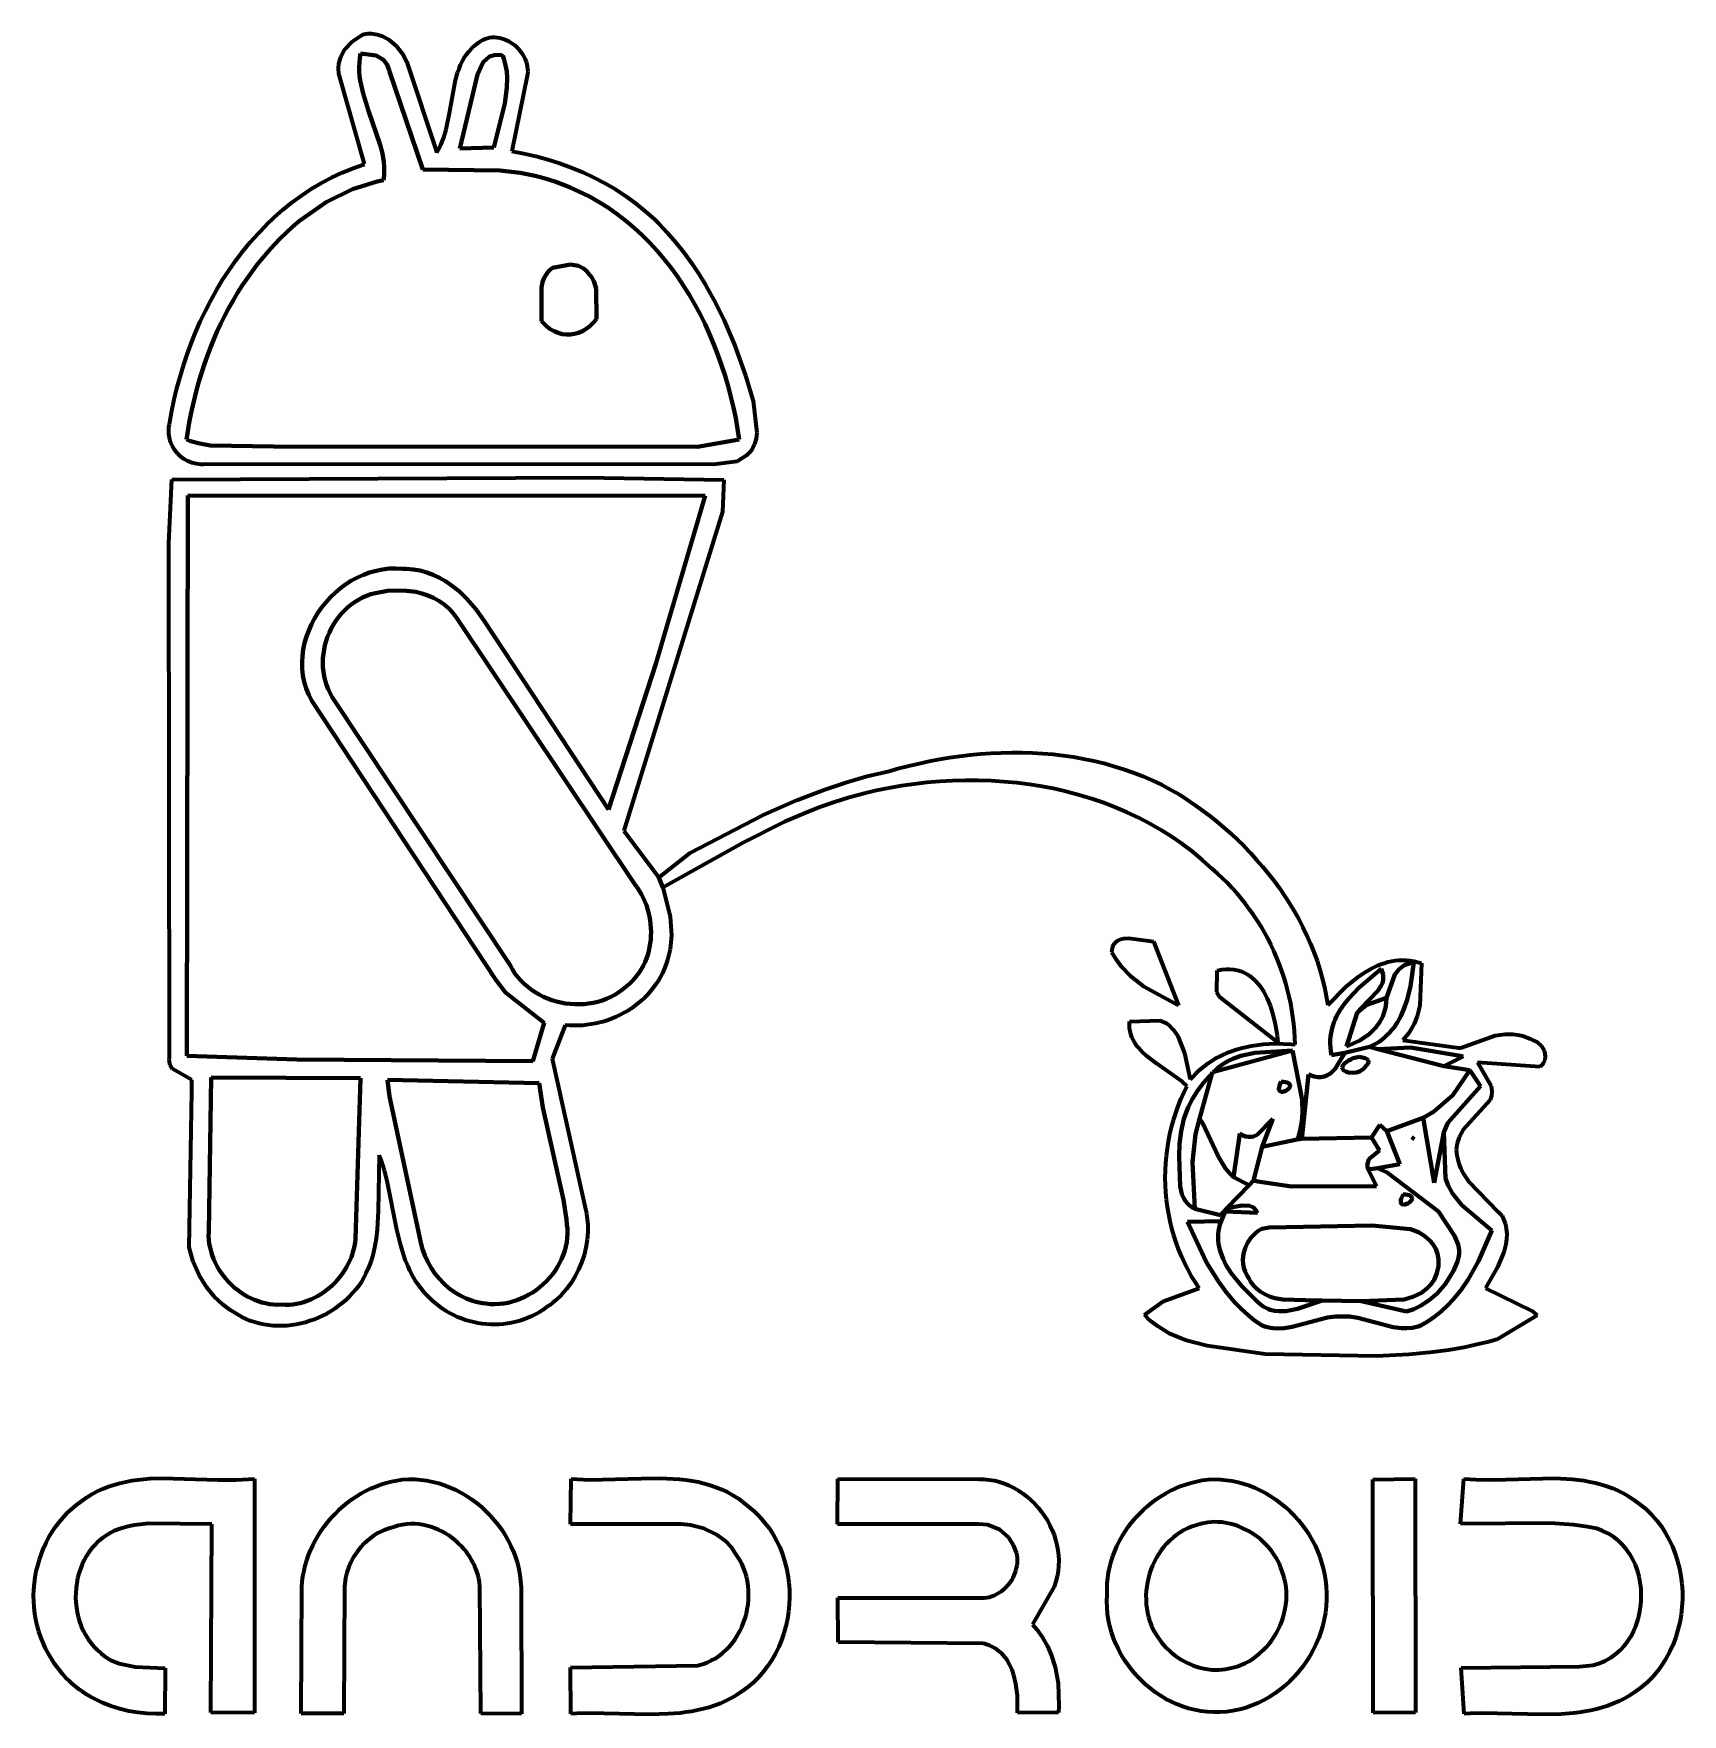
# Model space of a CAD drawing. Header units: millimetres. Extents: x 0.13 to 3.15, y 0.18 to 3.27.
import ezdxf

# ---------------------------------------------------------------- set-up
doc = ezdxf.new("R2010")
doc.units = ezdxf.units.MM
for name, color, linetype, lineweight in [('color#2c577aff', 7, 'CONTINUOUS', 100), ('color#4e8bc4ff', 7, 'CONTINUOUS', 100), ('color#5b96ccff', 7, 'CONTINUOUS', 100), ('color#5e7a9eff', 7, 'CONTINUOUS', 100), ('color#5e9fd5ff', 7, 'CONTINUOUS', 100), ('color#6ab2e2ff', 7, 'CONTINUOUS', 100), ('color#6d93b8ff', 7, 'CONTINUOUS', 100), ('color#71b2deff', 7, 'CONTINUOUS', 100), ('color#79c9ecff', 7, 'CONTINUOUS', 100), ('color#7b91acff', 7, 'CONTINUOUS', 100), ('color#8398b3ff', 7, 'CONTINUOUS', 100), ('color#88a8cdff', 7, 'CONTINUOUS', 100), ('color#8cabcfff', 7, 'CONTINUOUS', 100), ('color#99c7fbff', 7, 'CONTINUOUS', 100), ('color#9bc7eeff', 7, 'CONTINUOUS', 100), ('color#a3e0fcff', 7, 'CONTINUOUS', 100), ('color#a5c751ff', 7, 'CONTINUOUS', 100), ('color#a6c84dff', 7, 'CONTINUOUS', 100), ('color#b5cfefff', 7, 'CONTINUOUS', 100), ('color#f2ffffff', 7, 'CONTINUOUS', 100), ('color#f8fff3ff', 7, 'CONTINUOUS', 100), ('color#f8ffffff', 7, 'CONTINUOUS', 100), ('color#fbffffff', 7, 'CONTINUOUS', 100), ('color#fcffffff', 7, 'CONTINUOUS', 100), ('color#fefffaff', 7, 'CONTINUOUS', 100), ('color#feffffff', 7, 'CONTINUOUS', 100)]:
    doc.layers.add(name, color=color, linetype=linetype, lineweight=lineweight)

msp = doc.modelspace()

# ---------------------------------------------------------------- linework, layer by layer
at = {"layer": 'color#2c577aff'}
for p, q in [((2.4382, 1.4023), (2.2937, 1.3635)), ((2.3289, 1.3872), (2.3436, 1.3924)), ((2.3436, 1.3924), (2.3693, 1.3979)), ((2.3693, 1.3979), (2.4382, 1.4023)), ((2.2937, 1.3635), (2.3018, 1.3709)), ((2.3018, 1.3709), (2.3105, 1.3773)), ((2.3105, 1.3773), (2.3195, 1.3827)), ((2.3195, 1.3827), (2.3289, 1.3872)), ((2.7324, 1.3204), (2.7639, 1.3663)), ((2.7639, 1.3663), (2.783, 1.3369)), ((2.783, 1.3369), (2.7233, 1.2696)), ((2.6968, 1.2898), (2.7324, 1.3204)), ((2.6781, 1.279), (2.6968, 1.2898)), ((2.6983, 1.1592), (2.6781, 1.279)), ((2.7233, 1.2696), (2.7156, 1.2523)), ((2.7156, 1.2523), (2.6983, 1.1592))]:
    msp.add_line(p, q, dxfattribs=at)
at = {"layer": 'color#4e8bc4ff'}
for p, q in [((2.6116, 1.2542), (2.6781, 1.279)), ((2.6781, 1.279), (2.6983, 1.1592)), ((2.635, 1.1938), (2.6116, 1.2542)), ((2.6572, 1.2435), (2.6616, 1.2398)), ((2.6616, 1.2398), (2.6572, 1.2435)), ((2.6983, 1.1592), (2.7156, 1.2523)), ((2.7156, 1.2523), (2.7192, 1.1673)), ((2.5945, 1.1866), (2.635, 1.1938)), ((2.6119, 1.1786), (2.5945, 1.1866)), ((2.7064, 1.1066), (2.6119, 1.1786)), ((2.7192, 1.1673), (2.7241, 1.1545)), ((2.7241, 1.1545), (2.7316, 1.1401)), ((2.7316, 1.1401), (2.7489, 1.1184)), ((2.7489, 1.1184), (2.8042, 1.0719)), ((2.2457, 1.0877), (2.3071, 1.0891)), ((2.2807, 1.0135), (2.2457, 1.0877)), ((2.3051, 1.0831), (2.3036, 1.0771)), ((2.3071, 1.0891), (2.3051, 1.0831)), ((2.7356, 1.0623), (2.7064, 1.1066)), ((2.302, 1.0653), (2.3018, 1.0594)), ((2.3018, 1.0594), (2.302, 1.0536)), ((2.3026, 1.0712), (2.302, 1.0653)), ((2.302, 1.0536), (2.3026, 1.0478)), ((2.3036, 1.0771), (2.3026, 1.0712)), ((2.742, 1.0463), (2.7356, 1.0623)), ((2.8042, 1.0719), (2.7797, 1.0158)), ((2.3026, 1.0478), (2.3036, 1.0421)), ((2.3036, 1.0421), (2.305, 1.0365)), ((2.305, 1.0365), (2.3066, 1.0309)), ((2.3066, 1.0309), (2.3109, 1.0199)), ((2.3109, 1.0199), (2.3162, 1.0092)), ((2.741, 1.0152), (2.743, 1.0224)), ((2.7438, 1.0362), (2.742, 1.0463)), ((2.743, 1.0224), (2.7439, 1.0294)), ((2.7439, 1.0294), (2.7438, 1.0362)), ((2.3022, 0.9784), (2.2807, 1.0135)), ((2.3162, 1.0092), (2.3259, 0.9938)), ((2.3259, 0.9938), (2.3452, 0.9698)), ((2.7188, 0.9739), (2.7336, 0.9981)), ((2.7336, 0.9981), (2.741, 1.0152)), ((2.7797, 1.0158), (2.7606, 0.9822)), ((2.3167, 0.9586), (2.3022, 0.9784)), ((2.3325, 0.9399), (2.3167, 0.9586)), ((2.3452, 0.9698), (2.3745, 0.9405)), ((2.7034, 0.9561), (2.7188, 0.9739)), ((2.7475, 0.9632), (2.733, 0.9454)), ((2.7606, 0.9822), (2.7475, 0.9632)), ((2.3439, 0.9282), (2.3325, 0.9399)), ((2.356, 0.9172), (2.3439, 0.9282)), ((2.3745, 0.9405), (2.3781, 0.9372)), ((2.3781, 0.9372), (2.3818, 0.9344)), ((2.3818, 0.9344), (2.3855, 0.9319)), ((2.3855, 0.9319), (2.3893, 0.9298)), ((2.3893, 0.9298), (2.3932, 0.928)), ((2.3932, 0.928), (2.3971, 0.9265)), ((2.3971, 0.9265), (2.4052, 0.9245)), ((2.426, 0.924), (2.4473, 0.9283)), ((2.4473, 0.9283), (2.4927, 0.9436)), ((2.4927, 0.9436), (2.5644, 0.942)), ((2.5644, 0.942), (2.6472, 0.9234)), ((2.6472, 0.9234), (2.6607, 0.9277)), ((2.6607, 0.9277), (2.6734, 0.9336)), ((2.6734, 0.9336), (2.6891, 0.9438)), ((2.6891, 0.9438), (2.7034, 0.9561)), ((2.7226, 0.9343), (2.7115, 0.9238)), ((2.733, 0.9454), (2.7226, 0.9343)), ((2.3688, 0.907), (2.356, 0.9172)), ((2.3824, 0.8975), (2.3688, 0.907)), ((2.3875, 0.8958), (2.3824, 0.8975)), ((2.3926, 0.8944), (2.3875, 0.8958)), ((2.4052, 0.9245), (2.4134, 0.9236)), ((2.4134, 0.9236), (2.426, 0.924)), ((2.4376, 0.8952), (2.4227, 0.8928)), ((2.5022, 0.9122), (2.4376, 0.8952)), ((2.5173, 0.9141), (2.5022, 0.9122)), ((2.5275, 0.9143), (2.5173, 0.9141)), ((2.5326, 0.9144), (2.5275, 0.9143)), ((2.5428, 0.9139), (2.5326, 0.9144)), ((2.558, 0.9115), (2.5428, 0.9139)), ((2.6232, 0.8946), (2.558, 0.9115)), ((2.6686, 0.8958), (2.6635, 0.8945)), ((2.6738, 0.8975), (2.6686, 0.8958)), ((2.6871, 0.9054), (2.6738, 0.8975)), ((2.6996, 0.9142), (2.6871, 0.9054)), ((2.7115, 0.9238), (2.6996, 0.9142)), ((2.3976, 0.8934), (2.3926, 0.8944)), ((2.4027, 0.8928), (2.3976, 0.8934)), ((2.4127, 0.8923), (2.4027, 0.8928)), ((2.4227, 0.8928), (2.4127, 0.8923)), ((2.6382, 0.8927), (2.6232, 0.8946)), ((2.6483, 0.8926), (2.6382, 0.8927)), ((2.6585, 0.8935), (2.6483, 0.8926)), ((2.6635, 0.8945), (2.6585, 0.8935))]:
    msp.add_line(p, q, dxfattribs=at)
at = {"layer": 'color#5b96ccff'}
for p, q in [((2.2605, 1.2489), (2.2679, 1.2767)), ((2.2679, 1.2767), (2.2729, 1.2698)), ((2.2729, 1.2698), (2.3025, 1.2074)), ((2.2549, 1.1977), (2.2605, 1.2489)), ((2.3025, 1.2074), (2.3154, 1.1855)), ((2.2588, 1.1117), (2.2549, 1.1977)), ((2.3154, 1.1855), (2.3236, 1.1759)), ((2.3236, 1.1759), (2.33, 1.1701)), ((2.3585, 1.1549), (2.3178, 1.1127)), ((2.33, 1.1701), (2.3585, 1.1549)), ((2.3061, 1.1004), (2.2588, 1.1117)), ((2.3178, 1.1127), (2.3061, 1.1004))]:
    msp.add_line(p, q, dxfattribs=at)
at = {"layer": 'color#5e7a9eff'}
for p, q in [((2.2905, 1.3592), (2.2679, 1.2767)), ((2.2862, 1.3552), (2.2905, 1.3592)), ((2.2547, 1.3139), (2.2638, 1.3286)), ((2.2638, 1.3286), (2.2743, 1.3424)), ((2.2743, 1.3424), (2.2862, 1.3552)), ((2.2391, 1.2768), (2.247, 1.2985)), ((2.247, 1.2985), (2.2547, 1.3139)), ((2.2337, 1.2543), (2.2391, 1.2768)), ((2.2679, 1.2767), (2.2605, 1.2489)), ((2.2309, 1.2313), (2.2337, 1.2543)), ((2.2605, 1.2489), (2.2549, 1.1977)), ((2.2306, 1.2081), (2.2309, 1.2313)), ((2.2323, 1.1526), (2.2306, 1.2081)), ((2.2549, 1.1977), (2.2588, 1.1117)), ((2.2355, 1.1386), (2.2323, 1.1526)), ((2.2382, 1.1322), (2.2355, 1.1386)), ((2.2417, 1.1261), (2.2382, 1.1322)), ((2.2463, 1.1207), (2.2417, 1.1261)), ((2.2489, 1.1182), (2.2463, 1.1207)), ((2.2519, 1.1158), (2.2489, 1.1182)), ((2.2552, 1.1136), (2.2519, 1.1158)), ((2.2588, 1.1117), (2.2552, 1.1136))]:
    msp.add_line(p, q, dxfattribs=at)
at = {"layer": 'color#5e9fd5ff'}
for p, q in [((2.3826, 1.2256), (2.447, 1.2393)), ((2.447, 1.2393), (2.4556, 1.2402)), ((2.4556, 1.2402), (2.5833, 1.2427)), ((2.5833, 1.2427), (2.5981, 1.219)), ((2.3668, 1.1637), (2.3826, 1.2256)), ((2.5981, 1.219), (2.5783, 1.203)), ((2.5783, 1.203), (2.575, 1.1922)), ((2.575, 1.1922), (2.577, 1.1841)), ((2.577, 1.1841), (2.5922, 1.1536)), ((2.3744, 1.162), (2.3668, 1.1637)), ((2.4362, 1.1527), (2.3744, 1.162)), ((2.5922, 1.1536), (2.4362, 1.1527))]:
    msp.add_line(p, q, dxfattribs=at)
at = {"layer": 'color#6ab2e2ff'}
for p, q in [((2.577, 1.1841), (2.5945, 1.1866)), ((2.5922, 1.1536), (2.577, 1.1841)), ((2.5945, 1.1866), (2.6119, 1.1786)), ((2.6119, 1.1786), (2.7064, 1.1066)), ((2.3178, 1.1127), (2.3585, 1.1549)), ((2.3585, 1.1549), (2.3668, 1.1637)), ((2.3668, 1.1637), (2.3744, 1.162)), ((2.3744, 1.162), (2.4362, 1.1527)), ((2.4362, 1.1527), (2.5922, 1.1536)), ((2.3458, 1.1176), (2.3178, 1.1127)), ((2.3601, 1.117), (2.3458, 1.1176)), ((2.3654, 1.1147), (2.3601, 1.117)), ((2.3686, 1.1121), (2.3654, 1.1147)), ((2.3715, 1.1087), (2.3686, 1.1121)), ((2.6372, 1.1277), (2.6369, 1.1253)), ((2.6369, 1.1253), (2.6371, 1.1233)), ((2.6371, 1.1233), (2.6376, 1.1218)), ((2.6379, 1.1307), (2.6372, 1.1277)), ((2.6376, 1.1218), (2.6385, 1.1206)), ((2.6392, 1.1342), (2.6379, 1.1307)), ((2.6385, 1.1206), (2.6397, 1.1199)), ((2.641, 1.1382), (2.6392, 1.1342)), ((2.6397, 1.1199), (2.6411, 1.1195)), ((2.6454, 1.1379), (2.641, 1.1382)), ((2.6411, 1.1195), (2.6426, 1.1194)), ((2.6426, 1.1194), (2.6443, 1.1196)), ((2.6443, 1.1196), (2.6497, 1.1216)), ((2.6491, 1.1374), (2.6454, 1.1379)), ((2.652, 1.1367), (2.6491, 1.1374)), ((2.6497, 1.1216), (2.6545, 1.1251)), ((2.6542, 1.1357), (2.652, 1.1367)), ((2.6559, 1.1347), (2.6542, 1.1357)), ((2.6545, 1.1251), (2.6568, 1.1279)), ((2.657, 1.1334), (2.6559, 1.1347)), ((2.6568, 1.1279), (2.6574, 1.1293)), ((2.6576, 1.1321), (2.657, 1.1334)), ((2.6574, 1.1293), (2.6577, 1.1307)), ((2.6577, 1.1307), (2.6576, 1.1321)), ((2.3036, 1.0771), (2.3051, 1.0831)), ((2.3051, 1.0831), (2.3071, 1.0891)), ((2.3071, 1.0891), (2.3149, 1.1069)), ((2.3149, 1.1069), (2.3739, 1.1042)), ((2.3739, 1.1042), (2.3715, 1.1087)), ((2.5837, 1.081), (2.3955, 1.0772)), ((2.6547, 1.0745), (2.5837, 1.081)), ((2.7064, 1.1066), (2.7356, 1.0623)), ((2.3018, 1.0594), (2.302, 1.0653)), ((2.302, 1.0536), (2.3018, 1.0594)), ((2.302, 1.0653), (2.3026, 1.0712)), ((2.3026, 1.0478), (2.302, 1.0536)), ((2.3026, 1.0712), (2.3036, 1.0771)), ((2.3558, 1.0495), (2.3512, 1.0395)), ((2.3619, 1.0586), (2.3558, 1.0495)), ((2.3695, 1.0666), (2.3619, 1.0586)), ((2.3753, 1.0712), (2.3695, 1.0666)), ((2.3817, 1.0751), (2.3753, 1.0712)), ((2.3955, 1.0772), (2.3817, 1.0751)), ((2.6693, 1.069), (2.6547, 1.0745)), ((2.6793, 1.0631), (2.6693, 1.069)), ((2.6855, 1.0581), (2.6793, 1.0631)), ((2.6912, 1.0522), (2.6855, 1.0581)), ((2.6957, 1.0471), (2.6912, 1.0522)), ((2.7356, 1.0623), (2.742, 1.0463)), ((2.3036, 1.0421), (2.3026, 1.0478)), ((2.305, 1.0365), (2.3036, 1.0421)), ((2.3066, 1.0309), (2.305, 1.0365)), ((2.3109, 1.0199), (2.3066, 1.0309)), ((2.3162, 1.0092), (2.3109, 1.0199)), ((2.3484, 1.029), (2.3474, 1.0181)), ((2.3512, 1.0395), (2.3484, 1.029)), ((2.701, 1.0386), (2.6957, 1.0471)), ((2.7045, 1.0293), (2.701, 1.0386)), ((2.7063, 1.0196), (2.7045, 1.0293)), ((2.7062, 1.0064), (2.7063, 1.0196)), ((2.743, 1.0224), (2.741, 1.0152)), ((2.742, 1.0463), (2.7438, 1.0362)), ((2.7439, 1.0294), (2.743, 1.0224)), ((2.7438, 1.0362), (2.7439, 1.0294)), ((2.3259, 0.9938), (2.3162, 1.0092)), ((2.3452, 0.9698), (2.3259, 0.9938)), ((2.3474, 1.0181), (2.3478, 1.0109)), ((2.3478, 1.0109), (2.3491, 1.0037)), ((2.3491, 1.0037), (2.3513, 0.9967)), ((2.3513, 0.9967), (2.3545, 0.9899)), ((2.3545, 0.9899), (2.3587, 0.9834)), ((2.6979, 0.9813), (2.7033, 0.9935)), ((2.7033, 0.9935), (2.7062, 1.0064)), ((2.7336, 0.9981), (2.7188, 0.9739)), ((2.741, 1.0152), (2.7336, 0.9981)), ((2.3745, 0.9405), (2.3452, 0.9698)), ((2.3587, 0.9834), (2.3614, 0.9786)), ((2.3614, 0.9786), (2.3645, 0.9741)), ((2.3645, 0.9741), (2.3678, 0.97)), ((2.3678, 0.97), (2.3713, 0.9664)), ((2.3713, 0.9664), (2.375, 0.963)), ((2.375, 0.963), (2.3789, 0.96)), ((2.3789, 0.96), (2.383, 0.9573)), ((2.383, 0.9573), (2.3872, 0.9549)), ((2.6672, 0.9536), (2.6747, 0.9578)), ((2.6747, 0.9578), (2.6817, 0.963)), ((2.6817, 0.963), (2.6851, 0.9659)), ((2.6851, 0.9659), (2.6922, 0.9731)), ((2.6922, 0.9731), (2.6979, 0.9813)), ((2.7188, 0.9739), (2.7034, 0.9561)), ((2.3781, 0.9372), (2.3745, 0.9405)), ((2.3818, 0.9344), (2.3781, 0.9372)), ((2.3855, 0.9319), (2.3818, 0.9344)), ((2.3893, 0.9298), (2.3855, 0.9319)), ((2.3872, 0.9549), (2.3962, 0.951)), ((2.3932, 0.928), (2.3893, 0.9298)), ((2.3971, 0.9265), (2.3932, 0.928)), ((2.3962, 0.951), (2.4057, 0.948)), ((2.4052, 0.9245), (2.3971, 0.9265)), ((2.4057, 0.948), (2.4207, 0.9452)), ((2.4207, 0.9452), (2.483, 0.9437)), ((2.4473, 0.9283), (2.426, 0.924)), ((2.4927, 0.9436), (2.4473, 0.9283)), ((2.483, 0.9437), (2.4927, 0.9436)), ((2.5644, 0.942), (2.6429, 0.9455)), ((2.6472, 0.9234), (2.5644, 0.942)), ((2.6429, 0.9455), (2.6593, 0.9502)), ((2.6607, 0.9277), (2.6472, 0.9234)), ((2.6593, 0.9502), (2.6672, 0.9536)), ((2.6734, 0.9336), (2.6607, 0.9277)), ((2.6891, 0.9438), (2.6734, 0.9336)), ((2.7034, 0.9561), (2.6891, 0.9438)), ((2.4134, 0.9236), (2.4052, 0.9245)), ((2.426, 0.924), (2.4134, 0.9236))]:
    msp.add_line(p, q, dxfattribs=at)
at = {"layer": 'color#6d93b8ff'}
for p, q in [((2.56, 1.5177), (2.6007, 1.5522)), ((2.6007, 1.5522), (2.6024, 1.5487)), ((2.6024, 1.5487), (2.6036, 1.5453)), ((2.6036, 1.5453), (2.6044, 1.5419)), ((2.626, 1.542), (2.6332, 1.551)), ((2.6332, 1.551), (2.6398, 1.5565)), ((2.6398, 1.5565), (2.6449, 1.5595)), ((2.6449, 1.5595), (2.6507, 1.5617)), ((2.6507, 1.5617), (2.6571, 1.5633)), ((2.6606, 1.5638), (2.6547, 1.5202)), ((2.6571, 1.5633), (2.6606, 1.5638)), ((2.5413, 1.4981), (2.56, 1.5177)), ((2.5951, 1.5121), (2.563, 1.4788)), ((2.6006, 1.5204), (2.5951, 1.5121)), ((2.6031, 1.5263), (2.6006, 1.5204)), ((2.6046, 1.5323), (2.6031, 1.5263)), ((2.6044, 1.5419), (2.6048, 1.5387)), ((2.6049, 1.5355), (2.6046, 1.5323)), ((2.6048, 1.5387), (2.6049, 1.5355)), ((2.6107, 1.4991), (2.626, 1.542)), ((2.6547, 1.5202), (2.6485, 1.4952)), ((2.5256, 1.4768), (2.533, 1.4877)), ((2.533, 1.4877), (2.5413, 1.4981)), ((2.6088, 1.481), (2.6102, 1.4898)), ((2.6102, 1.4898), (2.6107, 1.4991)), ((2.6485, 1.4952), (2.6421, 1.4772)), ((2.512, 1.4475), (2.514, 1.4536)), ((2.514, 1.4536), (2.5165, 1.4596)), ((2.5165, 1.4596), (2.5192, 1.4654)), ((2.5192, 1.4654), (2.5256, 1.4768)), ((2.5571, 1.4713), (2.5376, 1.4096)), ((2.563, 1.4788), (2.5571, 1.4713)), ((2.5906, 1.4441), (2.5979, 1.4539)), ((2.5979, 1.4539), (2.6037, 1.4648)), ((2.6037, 1.4648), (2.6067, 1.4726)), ((2.6067, 1.4726), (2.6088, 1.481)), ((2.6308, 1.4546), (2.6239, 1.4443)), ((2.6369, 1.4656), (2.6308, 1.4546)), ((2.6421, 1.4772), (2.6369, 1.4656)), ((2.5074, 1.4218), (2.508, 1.4284)), ((2.5074, 1.415), (2.5074, 1.4218)), ((2.508, 1.4284), (2.5089, 1.4349)), ((2.5089, 1.4349), (2.5102, 1.4412)), ((2.5102, 1.4412), (2.512, 1.4475)), ((2.5376, 1.4096), (2.5615, 1.4206)), ((2.5615, 1.4206), (2.5789, 1.4325)), ((2.5789, 1.4325), (2.5906, 1.4441)), ((2.6022, 1.4222), (2.597, 1.4185)), ((2.607, 1.4262), (2.6022, 1.4222)), ((2.6116, 1.4304), (2.607, 1.4262)), ((2.616, 1.4348), (2.6116, 1.4304)), ((2.6201, 1.4395), (2.616, 1.4348)), ((2.6239, 1.4443), (2.6201, 1.4395)), ((2.5078, 1.4081), (2.5074, 1.415)), ((2.5086, 1.4011), (2.5078, 1.4081)), ((2.51, 1.394), (2.5086, 1.4011)), ((2.5344, 1.3983), (2.51, 1.394)), ((2.5798, 1.4092), (2.5344, 1.3983)), ((2.5859, 1.412), (2.5798, 1.4092)), ((2.5916, 1.4151), (2.5859, 1.412)), ((2.597, 1.4185), (2.5916, 1.4151))]:
    msp.add_line(p, q, dxfattribs=at)
at = {"layer": 'color#71b2deff'}
for p, q in [((2.5571, 1.4713), (2.5748, 1.4861)), ((2.5748, 1.4861), (2.6107, 1.4991)), ((2.6102, 1.4898), (2.6088, 1.481)), ((2.6107, 1.4991), (2.6102, 1.4898)), ((2.5376, 1.4096), (2.5571, 1.4713)), ((2.5979, 1.4539), (2.5906, 1.4441)), ((2.6037, 1.4648), (2.5979, 1.4539)), ((2.6067, 1.4726), (2.6037, 1.4648)), ((2.6088, 1.481), (2.6067, 1.4726)), ((2.5615, 1.4206), (2.5376, 1.4096)), ((2.5789, 1.4325), (2.5615, 1.4206)), ((2.5906, 1.4441), (2.5789, 1.4325))]:
    msp.add_line(p, q, dxfattribs=at)
at = {"layer": 'color#79c9ecff'}
for p, q in [((2.3955, 1.0772), (2.5837, 1.081)), ((2.5837, 1.081), (2.6547, 1.0745)), ((2.3512, 1.0395), (2.3558, 1.0495)), ((2.3558, 1.0495), (2.3619, 1.0586)), ((2.3619, 1.0586), (2.3695, 1.0666)), ((2.3695, 1.0666), (2.3753, 1.0712)), ((2.3753, 1.0712), (2.3817, 1.0751)), ((2.3817, 1.0751), (2.3955, 1.0772)), ((2.6547, 1.0745), (2.6693, 1.069)), ((2.6693, 1.069), (2.6793, 1.0631)), ((2.6793, 1.0631), (2.6855, 1.0581)), ((2.6855, 1.0581), (2.6912, 1.0522)), ((2.6912, 1.0522), (2.6957, 1.0471)), ((2.3474, 1.0181), (2.3484, 1.029)), ((2.3484, 1.029), (2.3512, 1.0395)), ((2.6957, 1.0471), (2.701, 1.0386)), ((2.701, 1.0386), (2.7045, 1.0293)), ((2.7045, 1.0293), (2.7063, 1.0196)), ((2.7063, 1.0196), (2.7062, 1.0064)), ((2.3478, 1.0109), (2.3474, 1.0181)), ((2.3491, 1.0037), (2.3478, 1.0109)), ((2.3513, 0.9967), (2.3491, 1.0037)), ((2.3545, 0.9899), (2.3513, 0.9967)), ((2.3587, 0.9834), (2.3545, 0.9899)), ((2.7033, 0.9935), (2.6979, 0.9813)), ((2.7062, 1.0064), (2.7033, 0.9935)), ((2.3614, 0.9786), (2.3587, 0.9834)), ((2.3645, 0.9741), (2.3614, 0.9786)), ((2.3678, 0.97), (2.3645, 0.9741)), ((2.3713, 0.9664), (2.3678, 0.97)), ((2.375, 0.963), (2.3713, 0.9664)), ((2.3789, 0.96), (2.375, 0.963)), ((2.383, 0.9573), (2.3789, 0.96)), ((2.3872, 0.9549), (2.383, 0.9573)), ((2.6747, 0.9578), (2.6672, 0.9536)), ((2.6817, 0.963), (2.6747, 0.9578)), ((2.6851, 0.9659), (2.6817, 0.963)), ((2.6922, 0.9731), (2.6851, 0.9659)), ((2.6979, 0.9813), (2.6922, 0.9731)), ((2.3962, 0.951), (2.3872, 0.9549)), ((2.4057, 0.948), (2.3962, 0.951)), ((2.4207, 0.9452), (2.4057, 0.948)), ((2.483, 0.9437), (2.4207, 0.9452)), ((2.4927, 0.9436), (2.483, 0.9437)), ((2.5644, 0.942), (2.4927, 0.9436)), ((2.6429, 0.9455), (2.5644, 0.942)), ((2.6593, 0.9502), (2.6429, 0.9455)), ((2.6672, 0.9536), (2.6593, 0.9502))]:
    msp.add_line(p, q, dxfattribs=at)
at = {"layer": 'color#7b91acff'}
for p, q in [((2.5487, 1.3883), (2.5612, 1.3906)), ((2.5612, 1.3906), (2.5717, 1.3886)), ((2.5717, 1.3886), (2.5754, 1.3864)), ((2.5296, 1.3712), (2.5298, 1.3728)), ((2.5299, 1.3696), (2.5296, 1.3712)), ((2.5298, 1.3728), (2.5304, 1.3745)), ((2.5305, 1.3682), (2.5299, 1.3696)), ((2.5304, 1.3745), (2.5315, 1.3763)), ((2.5315, 1.3668), (2.5305, 1.3682)), ((2.5315, 1.3763), (2.533, 1.3781)), ((2.5327, 1.3656), (2.5315, 1.3668)), ((2.5361, 1.3636), (2.5327, 1.3656)), ((2.533, 1.3781), (2.5351, 1.38)), ((2.5351, 1.38), (2.5378, 1.3819)), ((2.5404, 1.3621), (2.5361, 1.3636)), ((2.5378, 1.3819), (2.5411, 1.3838)), ((2.5478, 1.3613), (2.5404, 1.3621)), ((2.5411, 1.3838), (2.545, 1.3858)), ((2.545, 1.3858), (2.5487, 1.3883)), ((2.5558, 1.3622), (2.5478, 1.3613)), ((2.5611, 1.3639), (2.5558, 1.3622)), ((2.5659, 1.3667), (2.5611, 1.3639)), ((2.5681, 1.3684), (2.5659, 1.3667)), ((2.5701, 1.3705), (2.5681, 1.3684)), ((2.5719, 1.3728), (2.5701, 1.3705)), ((2.5737, 1.3746), (2.5719, 1.3728)), ((2.5752, 1.3763), (2.5737, 1.3746)), ((2.5762, 1.3778), (2.5752, 1.3763)), ((2.5754, 1.3864), (2.5769, 1.3844)), ((2.577, 1.3793), (2.5762, 1.3778)), ((2.5769, 1.3844), (2.5775, 1.3821)), ((2.5774, 1.3807), (2.577, 1.3793)), ((2.5775, 1.3821), (2.5774, 1.3807))]:
    msp.add_line(p, q, dxfattribs=at)
at = {"layer": 'color#8398b3ff'}
for p, q in [((2.5949, 1.4046), (2.6547, 1.408)), ((2.7162, 1.3737), (2.5949, 1.4046)), ((2.6547, 1.408), (2.746, 1.3928)), ((2.7513, 1.3913), (2.7162, 1.3737)), ((2.746, 1.3928), (2.7513, 1.3913))]:
    msp.add_line(p, q, dxfattribs=at)
at = {"layer": 'color#88a8cdff'}
for p, q in [((2.2937, 1.3635), (2.4382, 1.4023)), ((2.4382, 1.4023), (2.4561, 1.3121)), ((2.2679, 1.2767), (2.2905, 1.3592)), ((2.2905, 1.3592), (2.2914, 1.3628)), ((2.2914, 1.3628), (2.2937, 1.3635)), ((2.4135, 1.3348), (2.4132, 1.3323)), ((2.4132, 1.3323), (2.4134, 1.3303)), ((2.4134, 1.3303), (2.4139, 1.3288)), ((2.4143, 1.3377), (2.4135, 1.3348)), ((2.4139, 1.3288), (2.4148, 1.3277)), ((2.4156, 1.3412), (2.4143, 1.3377)), ((2.4148, 1.3277), (2.416, 1.3269)), ((2.4174, 1.3452), (2.4156, 1.3412)), ((2.416, 1.3269), (2.4174, 1.3265)), ((2.4218, 1.3449), (2.4174, 1.3452)), ((2.4206, 1.3266), (2.426, 1.3285)), ((2.4254, 1.3444), (2.4218, 1.3449)), ((2.4284, 1.3436), (2.4254, 1.3444)), ((2.426, 1.3285), (2.4309, 1.332)), ((2.4306, 1.3427), (2.4284, 1.3436)), ((2.4323, 1.3416), (2.4306, 1.3427)), ((2.4309, 1.332), (2.4331, 1.3348)), ((2.4334, 1.3404), (2.4323, 1.3416)), ((2.4331, 1.3348), (2.4338, 1.3362)), ((2.4339, 1.3391), (2.4334, 1.3404)), ((2.4338, 1.3362), (2.4341, 1.3377)), ((2.4341, 1.3377), (2.4339, 1.3391)), ((2.4174, 1.3265), (2.4189, 1.3264)), ((2.4189, 1.3264), (2.4206, 1.3266)), ((2.4561, 1.3121), (2.4566, 1.2892)), ((2.2729, 1.2698), (2.2679, 1.2767)), ((2.3025, 1.2074), (2.2729, 1.2698)), ((2.4022, 1.2771), (2.3732, 1.2477)), ((2.3826, 1.2256), (2.4022, 1.2771)), ((2.4553, 1.2723), (2.4522, 1.2556)), ((2.4566, 1.2892), (2.4553, 1.2723)), ((2.3419, 1.2499), (2.33, 1.1701)), ((2.3447, 1.2481), (2.3419, 1.2499)), ((2.3474, 1.2466), (2.3447, 1.2481)), ((2.3527, 1.2446), (2.3474, 1.2466)), ((2.3576, 1.2437), (2.3527, 1.2446)), ((2.3624, 1.2438), (2.3576, 1.2437)), ((2.3668, 1.2448), (2.3624, 1.2438)), ((2.3732, 1.2477), (2.3668, 1.2448)), ((2.447, 1.2393), (2.3826, 1.2256)), ((2.449, 1.2447), (2.447, 1.2393)), ((2.4522, 1.2556), (2.449, 1.2447)), ((2.3154, 1.1855), (2.3025, 1.2074)), ((2.3236, 1.1759), (2.3154, 1.1855)), ((2.33, 1.1701), (2.3236, 1.1759))]:
    msp.add_line(p, q, dxfattribs=at)
at = {"layer": 'color#8cabcfff'}
for p, q in [((2.5166, 1.3686), (2.5344, 1.3983)), ((2.5344, 1.3983), (2.5798, 1.4092)), ((2.5612, 1.3906), (2.5487, 1.3883)), ((2.5717, 1.3886), (2.5612, 1.3906)), ((2.5754, 1.3864), (2.5717, 1.3886)), ((2.5798, 1.4092), (2.5949, 1.4046)), ((2.5949, 1.4046), (2.7162, 1.3737)), ((2.4556, 1.2402), (2.4673, 1.3585)), ((2.4673, 1.3585), (2.471, 1.3569)), ((2.5013, 1.3565), (2.5083, 1.3607)), ((2.5083, 1.3607), (2.5166, 1.3686)), ((2.5298, 1.3728), (2.5296, 1.3712)), ((2.5296, 1.3712), (2.5299, 1.3696)), ((2.5304, 1.3745), (2.5298, 1.3728)), ((2.5299, 1.3696), (2.5305, 1.3682)), ((2.5315, 1.3763), (2.5304, 1.3745)), ((2.5305, 1.3682), (2.5315, 1.3668)), ((2.533, 1.3781), (2.5315, 1.3763)), ((2.5315, 1.3668), (2.5327, 1.3656)), ((2.5327, 1.3656), (2.5361, 1.3636)), ((2.5351, 1.38), (2.533, 1.3781)), ((2.5378, 1.3819), (2.5351, 1.38)), ((2.5361, 1.3636), (2.5404, 1.3621)), ((2.5411, 1.3838), (2.5378, 1.3819)), ((2.5404, 1.3621), (2.5478, 1.3613)), ((2.545, 1.3858), (2.5411, 1.3838)), ((2.5487, 1.3883), (2.545, 1.3858)), ((2.5478, 1.3613), (2.5558, 1.3622)), ((2.5558, 1.3622), (2.5611, 1.3639)), ((2.5611, 1.3639), (2.5659, 1.3667)), ((2.5659, 1.3667), (2.5681, 1.3684)), ((2.5681, 1.3684), (2.5701, 1.3705)), ((2.5701, 1.3705), (2.5719, 1.3728)), ((2.5719, 1.3728), (2.5737, 1.3746)), ((2.5737, 1.3746), (2.5752, 1.3763)), ((2.5752, 1.3763), (2.5762, 1.3778)), ((2.5769, 1.3844), (2.5754, 1.3864)), ((2.5762, 1.3778), (2.577, 1.3793)), ((2.5775, 1.3821), (2.5769, 1.3844)), ((2.577, 1.3793), (2.5774, 1.3807)), ((2.5774, 1.3807), (2.5775, 1.3821)), ((2.7162, 1.3737), (2.7639, 1.3663)), ((2.7639, 1.3663), (2.7324, 1.3204)), ((2.471, 1.3569), (2.4746, 1.3557)), ((2.4746, 1.3557), (2.478, 1.3547)), ((2.478, 1.3547), (2.4845, 1.3537)), ((2.4845, 1.3537), (2.4905, 1.3537)), ((2.4905, 1.3537), (2.4961, 1.3547)), ((2.4961, 1.3547), (2.5013, 1.3565)), ((2.7324, 1.3204), (2.6968, 1.2898)), ((2.5986, 1.2662), (2.5833, 1.2427)), ((2.6116, 1.2542), (2.5986, 1.2662)), ((2.6781, 1.279), (2.6116, 1.2542)), ((2.6968, 1.2898), (2.6781, 1.279)), ((2.5833, 1.2427), (2.4556, 1.2402))]:
    msp.add_line(p, q, dxfattribs=at)
at = {"layer": 'color#99c7fbff'}
for p, q in [((2.6572, 1.2435), (2.6616, 1.2398)), ((2.6616, 1.2398), (2.6572, 1.2435))]:
    msp.add_line(p, q, dxfattribs=at)
at = {"layer": 'color#9bc7eeff'}
for p, q in [((2.5833, 1.2427), (2.5986, 1.2662)), ((2.5986, 1.2662), (2.6116, 1.2542)), ((2.5981, 1.219), (2.5833, 1.2427)), ((2.6116, 1.2542), (2.635, 1.1938)), ((2.5783, 1.203), (2.5981, 1.219)), ((2.575, 1.1922), (2.5783, 1.203)), ((2.577, 1.1841), (2.575, 1.1922)), ((2.5945, 1.1866), (2.577, 1.1841)), ((2.635, 1.1938), (2.5945, 1.1866))]:
    msp.add_line(p, q, dxfattribs=at)
at = {"layer": 'color#a3e0fcff'}
for p, q in [((2.6369, 1.1253), (2.6372, 1.1277)), ((2.6371, 1.1233), (2.6369, 1.1253)), ((2.6376, 1.1218), (2.6371, 1.1233)), ((2.6372, 1.1277), (2.6379, 1.1307)), ((2.6385, 1.1206), (2.6376, 1.1218)), ((2.6379, 1.1307), (2.6392, 1.1342)), ((2.6397, 1.1199), (2.6385, 1.1206)), ((2.6392, 1.1342), (2.641, 1.1382)), ((2.6411, 1.1195), (2.6397, 1.1199)), ((2.641, 1.1382), (2.6454, 1.1379)), ((2.6426, 1.1194), (2.6411, 1.1195)), ((2.6443, 1.1196), (2.6426, 1.1194)), ((2.6497, 1.1216), (2.6443, 1.1196)), ((2.6454, 1.1379), (2.6491, 1.1374)), ((2.6491, 1.1374), (2.652, 1.1367)), ((2.6545, 1.1251), (2.6497, 1.1216)), ((2.652, 1.1367), (2.6542, 1.1357)), ((2.6542, 1.1357), (2.6559, 1.1347)), ((2.6568, 1.1279), (2.6545, 1.1251)), ((2.6559, 1.1347), (2.657, 1.1334)), ((2.6574, 1.1293), (2.6568, 1.1279)), ((2.657, 1.1334), (2.6576, 1.1321)), ((2.6577, 1.1307), (2.6574, 1.1293)), ((2.6576, 1.1321), (2.6577, 1.1307))]:
    msp.add_line(p, q, dxfattribs=at)
at = {"layer": 'color#a5c751ff'}
for p, q in [((0.9432, 3.1942), (0.9536, 3.2166)), ((0.9536, 3.2166), (0.9651, 3.2268)), ((0.9651, 3.2268), (0.9732, 3.2298)), ((0.9732, 3.2298), (0.9798, 3.2304)), ((0.9798, 3.2304), (0.9869, 3.2293)), ((0.9869, 3.2293), (0.9894, 3.2285)), ((0.9894, 3.2285), (0.9914, 3.2228)), ((0.9914, 3.2228), (0.9945, 3.2112)), ((0.9945, 3.2112), (0.9965, 3.1996)), ((0.9107, 3.0581), (0.9432, 3.1942)), ((0.9965, 3.1996), (0.9974, 3.1879)), ((0.9974, 3.1879), (0.997, 3.1703)), ((0.997, 3.1703), (0.9929, 3.141)), ((0.9929, 3.141), (0.973, 3.06)), ((0.973, 3.06), (0.9107, 3.0581))]:
    msp.add_line(p, q, dxfattribs=at)
at = {"layer": 'color#a6c84dff'}
for p, q in [((0.7259, 3.2075), (0.7263, 3.2159)), ((0.7263, 3.2159), (0.7271, 3.2243)), ((0.7271, 3.2243), (0.7285, 3.2328)), ((0.7285, 3.2328), (0.7573, 3.229)), ((0.7573, 3.229), (0.7704, 3.2208)), ((0.7704, 3.2208), (0.7773, 3.2116)), ((0.7773, 3.2116), (0.781, 3.2022)), ((0.7261, 3.1993), (0.7259, 3.2075)), ((0.7267, 3.1911), (0.7261, 3.1993)), ((0.7278, 3.183), (0.7267, 3.1911)), ((0.7292, 3.1749), (0.7278, 3.183)), ((0.781, 3.2022), (0.7817, 3.1995)), ((0.7817, 3.1995), (0.8426, 3.0195)), ((0.7329, 3.159), (0.7292, 3.1749)), ((0.743, 3.1275), (0.7329, 3.159)), ((0.7646, 3.0649), (0.743, 3.1275)), ((0.7684, 3.049), (0.7646, 3.0649)), ((0.7698, 3.041), (0.7684, 3.049)), ((0.7709, 3.0329), (0.7698, 3.041)), ((0.7715, 3.0248), (0.7709, 3.0329)), ((0.7717, 3.0166), (0.7715, 3.0248)), ((0.7133, 2.9835), (0.7589, 2.9976)), ((0.7589, 2.9976), (0.7706, 3)), ((0.7706, 3), (0.7714, 3.0084)), ((0.7714, 3.0084), (0.7717, 3.0166)), ((0.8426, 3.0195), (0.9839, 3.0179)), ((0.9839, 3.0179), (1.0212, 3.0133)), ((1.0212, 3.0133), (1.0489, 3.0079)), ((1.0489, 3.0079), (1.067, 3.0032)), ((1.067, 3.0032), (1.085, 2.9976)), ((1.085, 2.9976), (1.1027, 2.9909)), ((0.6651, 2.9599), (0.7133, 2.9835)), ((1.1027, 2.9909), (1.1115, 2.9871)), ((1.1115, 2.9871), (1.1303, 2.9789)), ((1.1303, 2.9789), (1.1484, 2.9698)), ((1.1484, 2.9698), (1.166, 2.9598)), ((0.6165, 2.9252), (0.6651, 2.9599)), ((1.166, 2.9598), (1.183, 2.9491)), ((1.183, 2.9491), (1.1994, 2.9377)), ((1.1994, 2.9377), (1.2152, 2.9255)), ((0.581, 2.893), (0.5925, 2.9041)), ((0.5925, 2.9041), (0.6043, 2.9148)), ((0.6043, 2.9148), (0.6165, 2.9252)), ((1.2152, 2.9255), (1.2305, 2.9127)), ((1.2305, 2.9127), (1.2451, 2.8991)), ((0.5489, 2.8577), (0.5592, 2.8698)), ((0.5592, 2.8698), (0.5699, 2.8815)), ((0.5699, 2.8815), (0.581, 2.893)), ((1.2451, 2.8991), (1.2592, 2.885)), ((1.2592, 2.885), (1.2727, 2.8703)), ((1.2727, 2.8703), (1.2856, 2.8551)), ((0.5293, 2.8327), (0.5389, 2.8453)), ((0.5389, 2.8453), (0.5489, 2.8577)), ((1.0805, 2.839), (1.0775, 2.8366)), ((1.1133, 2.8451), (1.0805, 2.839)), ((1.1284, 2.8425), (1.1133, 2.8451)), ((1.1374, 2.8382), (1.1284, 2.8425)), ((1.2856, 2.8551), (1.298, 2.8393)), ((1.298, 2.8393), (1.3098, 2.823)), ((0.5112, 2.8065), (0.5201, 2.8197)), ((0.5201, 2.8197), (0.5293, 2.8327)), ((1.0624, 2.8131), (1.0602, 2.8029)), ((1.0647, 2.8195), (1.0624, 2.8131)), ((1.068, 2.8256), (1.0647, 2.8195)), ((1.0722, 2.8313), (1.068, 2.8256)), ((1.0747, 2.834), (1.0722, 2.8313)), ((1.0775, 2.8366), (1.0747, 2.834)), ((1.1432, 2.8334), (1.1374, 2.8382)), ((1.1481, 2.8271), (1.1432, 2.8334)), ((1.1521, 2.8224), (1.1481, 2.8271)), ((1.1566, 2.8149), (1.1521, 2.8224)), ((1.1608, 2.8012), (1.1566, 2.8149)), ((1.3098, 2.823), (1.321, 2.8063)), ((0.4867, 2.7655), (0.4945, 2.7794)), ((0.4945, 2.7794), (0.5027, 2.7931)), ((0.5027, 2.7931), (0.5112, 2.8065)), ((1.0602, 2.8029), (1.0603, 2.7415)), ((1.1611, 2.745), (1.1608, 2.8012)), ((1.321, 2.8063), (1.3317, 2.7892)), ((1.3317, 2.7892), (1.3418, 2.7717)), ((0.4722, 2.737), (0.4793, 2.7514)), ((0.4793, 2.7514), (0.4867, 2.7655)), ((1.3418, 2.7717), (1.3514, 2.7538)), ((1.3514, 2.7538), (1.3604, 2.7356)), ((0.4591, 2.7079), (0.4655, 2.7226)), ((0.4655, 2.7226), (0.4722, 2.737)), ((1.0603, 2.7415), (1.0633, 2.738)), ((1.0633, 2.738), (1.0696, 2.7318)), ((1.0696, 2.7318), (1.0763, 2.7266)), ((1.0763, 2.7266), (1.0834, 2.7226)), ((1.0834, 2.7226), (1.0907, 2.7196)), ((1.0907, 2.7196), (1.0981, 2.7176)), ((1.0981, 2.7176), (1.1057, 2.7167)), ((1.1057, 2.7167), (1.1133, 2.7168)), ((1.1133, 2.7168), (1.1209, 2.7179)), ((1.1209, 2.7179), (1.1283, 2.72)), ((1.1283, 2.72), (1.1355, 2.7231)), ((1.1355, 2.7231), (1.1425, 2.7271)), ((1.1425, 2.7271), (1.1492, 2.7321)), ((1.1492, 2.7321), (1.1554, 2.7381)), ((1.1554, 2.7381), (1.1611, 2.745)), ((1.3604, 2.7356), (1.3688, 2.7172)), ((1.3688, 2.7172), (1.3767, 2.6985)), ((0.4474, 2.6781), (0.4531, 2.6931)), ((0.4531, 2.6931), (0.4591, 2.7079)), ((1.3767, 2.6985), (1.384, 2.6795)), ((0.437, 2.6479), (0.442, 2.6631)), ((0.442, 2.6631), (0.4474, 2.6781)), ((1.384, 2.6795), (1.3908, 2.6604)), ((1.3908, 2.6604), (1.3971, 2.6411)), ((0.428, 2.6172), (0.4324, 2.6326)), ((0.4324, 2.6326), (0.437, 2.6479)), ((1.3971, 2.6411), (1.4028, 2.6217)), ((0.4204, 2.5862), (0.4241, 2.6017)), ((0.4241, 2.6017), (0.428, 2.6172)), ((1.4028, 2.6217), (1.4079, 2.6022)), ((1.4079, 2.6022), (1.4125, 2.5827)), ((0.4141, 2.5551), (0.4171, 2.5707)), ((0.4171, 2.5707), (0.4204, 2.5862)), ((1.4125, 2.5827), (1.4166, 2.5632)), ((1.4166, 2.5632), (1.4202, 2.5436)), ((0.4091, 2.5239), (0.4115, 2.5395)), ((0.4115, 2.5395), (0.4141, 2.5551)), ((1.4202, 2.5436), (1.4232, 2.5241)), ((0.4145, 2.5218), (0.4091, 2.5239)), ((0.4306, 2.517), (0.4145, 2.5218)), ((0.4524, 2.5128), (0.4306, 2.517)), ((0.5695, 2.5109), (0.4524, 2.5128)), ((1.3465, 2.5106), (0.5695, 2.5109)), ((1.4232, 2.5241), (1.3465, 2.5106)), ((0.4097, 1.3929), (0.4117, 2.4211)), ((0.4117, 2.4211), (1.3606, 2.4206)), ((1.3606, 2.4206), (1.2699, 2.1124)), ((0.7567, 2.2832), (0.745, 2.2799)), ((0.7686, 2.2856), (0.7567, 2.2832)), ((0.7808, 2.2869), (0.7686, 2.2856)), ((0.7931, 2.2872), (0.7808, 2.2869)), ((0.8056, 2.2864), (0.7931, 2.2872)), ((0.8121, 2.2864), (0.8056, 2.2864)), ((0.8186, 2.2861), (0.8121, 2.2864)), ((0.825, 2.2855), (0.8186, 2.2861)), ((0.8376, 2.2833), (0.825, 2.2855)), ((0.8498, 2.2799), (0.8376, 2.2833)), ((0.7015, 2.2584), (0.6916, 2.2511)), ((0.7118, 2.265), (0.7015, 2.2584)), ((0.7225, 2.2708), (0.7118, 2.265)), ((0.7336, 2.2758), (0.7225, 2.2708)), ((0.745, 2.2799), (0.7336, 2.2758)), ((0.8616, 2.2755), (0.8498, 2.2799)), ((0.873, 2.2702), (0.8616, 2.2755)), ((0.8841, 2.2639), (0.873, 2.2702)), ((0.8946, 2.2569), (0.8841, 2.2639)), ((0.9097, 2.2449), (0.8946, 2.2569)), ((0.665, 2.2257), (0.6573, 2.2161)), ((0.6733, 2.2347), (0.665, 2.2257)), ((0.6822, 2.2432), (0.6733, 2.2347)), ((0.6916, 2.2511), (0.6822, 2.2432)), ((0.7108, 2.2208), (0.7174, 2.2256)), ((0.7174, 2.2256), (0.7244, 2.2299)), ((0.7244, 2.2299), (0.7317, 2.2338)), ((0.7317, 2.2338), (0.7394, 2.2371)), ((0.7394, 2.2371), (0.7473, 2.2399)), ((0.7473, 2.2399), (0.7555, 2.2422)), ((0.7555, 2.2422), (0.7781, 2.246)), ((0.7781, 2.246), (0.7954, 2.2471)), ((0.7954, 2.2471), (0.8127, 2.2465)), ((0.8127, 2.2465), (0.8297, 2.2441)), ((0.8297, 2.2441), (0.8408, 2.2415)), ((0.8408, 2.2415), (0.8516, 2.2379)), ((0.8516, 2.2379), (0.8619, 2.2335)), ((0.8619, 2.2335), (0.8718, 2.2281)), ((0.8718, 2.2281), (0.8811, 2.2217)), ((0.8811, 2.2217), (0.8855, 2.2181)), ((0.9236, 2.2316), (0.9097, 2.2449)), ((0.9404, 2.2122), (0.9236, 2.2316)), ((0.6438, 2.1956), (0.6381, 2.1848)), ((0.6502, 2.206), (0.6438, 2.1956)), ((0.6573, 2.2161), (0.6502, 2.206)), ((0.6786, 2.1843), (0.683, 2.1911)), ((0.683, 2.1911), (0.6878, 2.1978)), ((0.6878, 2.1978), (0.693, 2.2041)), ((0.693, 2.2041), (0.6986, 2.21)), ((0.6986, 2.21), (0.7045, 2.2156)), ((0.7045, 2.2156), (0.7108, 2.2208)), ((0.8855, 2.2181), (0.8898, 2.2142)), ((0.8898, 2.2142), (0.8938, 2.2101)), ((0.8938, 2.2101), (0.8977, 2.2058)), ((0.8977, 2.2058), (0.9013, 2.2011)), ((0.9013, 2.2011), (0.9048, 2.1962)), ((0.9048, 2.1962), (1.232, 1.7067)), ((0.955, 2.1914), (0.9404, 2.2122)), ((1.1834, 1.8449), (0.955, 2.1914)), ((0.629, 2.1622), (0.6257, 2.1506)), ((0.6332, 2.1736), (0.629, 2.1622)), ((0.6381, 2.1848), (0.6332, 2.1736)), ((0.6653, 2.1544), (0.668, 2.1622)), ((0.668, 2.1622), (0.6711, 2.1697)), ((0.6711, 2.1697), (0.6746, 2.1771)), ((0.6746, 2.1771), (0.6786, 2.1843)), ((0.6232, 2.1388), (0.6216, 2.1269)), ((0.6257, 2.1506), (0.6232, 2.1388)), ((0.6593, 2.1223), (0.6601, 2.1305)), ((0.6601, 2.1305), (0.6614, 2.1385)), ((0.6614, 2.1385), (0.6631, 2.1465)), ((0.6631, 2.1465), (0.6653, 2.1544)), ((0.6216, 2.1269), (0.621, 2.1149)), ((0.621, 2.1149), (0.6213, 2.1029)), ((0.6213, 2.1029), (0.6227, 2.0909)), ((0.6591, 2.1141), (0.6593, 2.1223)), ((0.6593, 2.106), (0.6591, 2.1141)), ((0.6601, 2.0978), (0.6593, 2.106)), ((1.2699, 2.1124), (1.1834, 1.8449)), ((0.6227, 2.0909), (0.6251, 2.0789)), ((0.6251, 2.0789), (0.6286, 2.0671)), ((0.6614, 2.0897), (0.6601, 2.0978)), ((0.6633, 2.0817), (0.6614, 2.0897)), ((0.6657, 2.0738), (0.6633, 2.0817)), ((0.6687, 2.066), (0.6657, 2.0738)), ((0.6286, 2.0671), (0.6332, 2.0554)), ((0.6332, 2.0554), (0.6391, 2.044)), ((0.6391, 2.044), (0.9768, 1.5323)), ((0.6723, 2.0584), (0.6687, 2.066)), ((0.6765, 2.051), (0.6723, 2.0584)), ((1.0027, 1.5589), (0.6765, 2.051)), ((1.232, 1.7067), (1.2363, 1.7009)), ((1.2363, 1.7009), (1.2402, 1.6949)), ((1.2402, 1.6949), (1.2438, 1.6887)), ((1.2438, 1.6887), (1.2471, 1.6824)), ((1.2471, 1.6824), (1.25, 1.6758)), ((1.25, 1.6758), (1.2527, 1.6692)), ((1.2527, 1.6692), (1.2549, 1.6624)), ((1.2549, 1.6624), (1.2569, 1.6555)), ((1.2569, 1.6555), (1.2585, 1.6485)), ((1.2585, 1.6485), (1.2597, 1.6414)), ((1.2597, 1.6414), (1.2606, 1.6344)), ((1.2608, 1.6059), (1.2599, 1.5988)), ((1.2606, 1.6344), (1.2612, 1.6272)), ((1.2612, 1.613), (1.2608, 1.6059)), ((1.2612, 1.6272), (1.2614, 1.6201)), ((1.2614, 1.6201), (1.2612, 1.613)), ((1.2552, 1.5781), (1.253, 1.5714)), ((1.2572, 1.5849), (1.2552, 1.5781)), ((1.2587, 1.5918), (1.2572, 1.5849)), ((1.2599, 1.5988), (1.2587, 1.5918)), ((1.0069, 1.5512), (1.0027, 1.5589)), ((1.0117, 1.544), (1.0069, 1.5512)), ((1.017, 1.5371), (1.0117, 1.544)), ((1.2402, 1.5463), (1.2361, 1.5405)), ((1.2439, 1.5523), (1.2402, 1.5463)), ((1.2473, 1.5585), (1.2439, 1.5523)), ((1.2503, 1.5649), (1.2473, 1.5585)), ((1.253, 1.5714), (1.2503, 1.5649)), ((0.9768, 1.5323), (0.9941, 1.509)), ((1.0226, 1.5307), (1.017, 1.5371)), ((1.0287, 1.5247), (1.0226, 1.5307)), ((1.0351, 1.5191), (1.0287, 1.5247)), ((1.0418, 1.514), (1.0351, 1.5191)), ((1.0489, 1.5093), (1.0418, 1.514)), ((1.2092, 1.5142), (1.2022, 1.5092)), ((1.2159, 1.5198), (1.2092, 1.5142)), ((1.2215, 1.5245), (1.2159, 1.5198)), ((1.2267, 1.5296), (1.2215, 1.5245)), ((1.2316, 1.5349), (1.2267, 1.5296)), ((1.2361, 1.5405), (1.2316, 1.5349)), ((0.9941, 1.509), (1.0655, 1.4531)), ((1.0562, 1.505), (1.0489, 1.5093)), ((1.0638, 1.5012), (1.0562, 1.505)), ((1.0716, 1.4978), (1.0638, 1.5012)), ((1.0796, 1.4949), (1.0716, 1.4978)), ((1.0878, 1.4925), (1.0796, 1.4949)), ((1.0961, 1.4905), (1.0878, 1.4925)), ((1.1044, 1.4889), (1.0961, 1.4905)), ((1.1129, 1.4879), (1.1044, 1.4889)), ((1.1214, 1.4873), (1.1129, 1.4879)), ((1.1299, 1.4873), (1.1214, 1.4873)), ((1.1384, 1.4877), (1.1299, 1.4873)), ((1.1468, 1.4886), (1.1384, 1.4877)), ((1.1552, 1.49), (1.1468, 1.4886)), ((1.1635, 1.4919), (1.1552, 1.49)), ((1.1716, 1.4943), (1.1635, 1.4919)), ((1.1796, 1.4972), (1.1716, 1.4943)), ((1.1873, 1.5007), (1.1796, 1.4972)), ((1.1949, 1.5047), (1.1873, 1.5007)), ((1.2022, 1.5092), (1.1949, 1.5047)), ((1.0655, 1.4531), (1.0447, 1.3827)), ((0.6113, 1.3857), (0.4097, 1.3929)), ((1.0447, 1.3827), (0.6113, 1.3857)), ((0.4497, 1.0695), (0.4541, 1.3526)), ((0.4541, 1.3526), (0.728, 1.3518)), ((0.728, 1.3518), (0.7193, 1.0568)), ((0.7777, 1.3488), (1.0563, 1.3427)), ((0.7815, 1.318), (0.7777, 1.3488)), ((1.0563, 1.3427), (1.0629, 1.2976)), ((0.8375, 1.0556), (0.7815, 1.318)), ((1.0629, 1.2976), (1.101, 1.1284)), ((1.101, 1.1284), (1.1062, 1.0923)), ((1.1062, 1.0923), (1.1071, 1.0832)), ((1.1071, 1.0832), (1.1079, 1.0749)), ((0.4496, 1.0622), (0.4497, 1.0695)), ((0.4501, 1.055), (0.4496, 1.0622)), ((0.4509, 1.0478), (0.4501, 1.055)), ((0.7185, 1.0499), (0.7173, 1.0431)), ((0.7193, 1.0568), (0.7185, 1.0499)), ((0.8387, 1.0495), (0.8375, 1.0556)), ((0.842, 1.0375), (0.8387, 1.0495)), ((1.1066, 1.0504), (1.105, 1.0424)), ((1.1076, 1.0585), (1.1066, 1.0504)), ((1.1081, 1.0666), (1.1076, 1.0585)), ((1.1079, 1.0749), (1.1081, 1.0666)), ((0.4523, 1.0407), (0.4509, 1.0478)), ((0.454, 1.0337), (0.4523, 1.0407)), ((0.4562, 1.0268), (0.454, 1.0337)), ((0.4587, 1.02), (0.4562, 1.0268)), ((0.4616, 1.0134), (0.4587, 1.02)), ((0.7115, 1.0233), (0.7088, 1.0169)), ((0.7138, 1.0298), (0.7115, 1.0233)), ((0.7157, 1.0364), (0.7138, 1.0298)), ((0.7173, 1.0431), (0.7157, 1.0364)), ((0.8463, 1.0258), (0.842, 1.0375)), ((0.8515, 1.0145), (0.8463, 1.0258)), ((1.0972, 1.0194), (1.0936, 1.0121)), ((1.1003, 1.0269), (1.0972, 1.0194)), ((1.1029, 1.0346), (1.1003, 1.0269)), ((1.105, 1.0424), (1.1029, 1.0346)), ((0.4649, 1.0069), (0.4616, 1.0134)), ((0.4685, 1.0006), (0.4649, 1.0069)), ((0.4725, 0.9945), (0.4685, 1.0006)), ((0.4768, 0.9886), (0.4725, 0.9945)), ((0.4814, 0.983), (0.4768, 0.9886)), ((0.6952, 0.9928), (0.6911, 0.9873)), ((0.6991, 0.9986), (0.6952, 0.9928)), ((0.7026, 1.0045), (0.6991, 0.9986)), ((0.7059, 1.0106), (0.7026, 1.0045)), ((0.7088, 1.0169), (0.7059, 1.0106)), ((0.8577, 1.0036), (0.8515, 1.0145)), ((0.8648, 0.9933), (0.8577, 1.0036)), ((0.8726, 0.9836), (0.8648, 0.9933)), ((1.0804, 0.9915), (1.0751, 0.9852)), ((1.0852, 0.9981), (1.0804, 0.9915)), ((1.0896, 1.005), (1.0852, 0.9981)), ((1.0936, 1.0121), (1.0896, 1.005)), ((0.4862, 0.9775), (0.4814, 0.983)), ((0.4914, 0.9723), (0.4862, 0.9775)), ((0.4967, 0.9674), (0.4914, 0.9723)), ((0.5024, 0.9628), (0.4967, 0.9674)), ((0.5082, 0.9585), (0.5024, 0.9628)), ((0.5143, 0.9545), (0.5082, 0.9585)), ((0.6611, 0.9587), (0.6554, 0.9549)), ((0.6666, 0.9628), (0.6611, 0.9587)), ((0.672, 0.9672), (0.6666, 0.9628)), ((0.6771, 0.9719), (0.672, 0.9672)), ((0.682, 0.9768), (0.6771, 0.9719)), ((0.6867, 0.9819), (0.682, 0.9768)), ((0.6911, 0.9873), (0.6867, 0.9819)), ((0.8813, 0.9746), (0.8726, 0.9836)), ((0.8906, 0.9663), (0.8813, 0.9746)), ((0.9006, 0.959), (0.8906, 0.9663)), ((0.9112, 0.9525), (0.9006, 0.959)), ((1.0442, 0.9584), (1.0372, 0.9542)), ((1.051, 0.9631), (1.0442, 0.9584)), ((1.0575, 0.9681), (1.051, 0.9631)), ((1.0637, 0.9735), (1.0575, 0.9681)), ((1.0696, 0.9792), (1.0637, 0.9735)), ((1.0751, 0.9852), (1.0696, 0.9792)), ((0.5205, 0.9509), (0.5143, 0.9545)), ((0.527, 0.9476), (0.5205, 0.9509)), ((0.5336, 0.9447), (0.527, 0.9476)), ((0.5403, 0.9421), (0.5336, 0.9447)), ((0.5472, 0.94), (0.5403, 0.9421)), ((0.5542, 0.9383), (0.5472, 0.94)), ((0.5613, 0.937), (0.5542, 0.9383)), ((0.5685, 0.9362), (0.5613, 0.937)), ((0.5758, 0.9358), (0.5685, 0.9362)), ((0.5831, 0.936), (0.5758, 0.9358)), ((0.5902, 0.9357), (0.5831, 0.936)), ((0.5971, 0.9358), (0.5902, 0.9357)), ((0.604, 0.9364), (0.5971, 0.9358)), ((0.6109, 0.9374), (0.604, 0.9364)), ((0.6176, 0.9388), (0.6109, 0.9374)), ((0.6242, 0.9406), (0.6176, 0.9388)), ((0.6307, 0.9428), (0.6242, 0.9406)), ((0.6371, 0.9453), (0.6307, 0.9428)), ((0.6434, 0.9482), (0.6371, 0.9453)), ((0.6494, 0.9514), (0.6434, 0.9482)), ((0.6554, 0.9549), (0.6494, 0.9514)), ((0.9223, 0.9471), (0.9112, 0.9525)), ((0.9339, 0.9428), (0.9223, 0.9471)), ((0.9399, 0.941), (0.9339, 0.9428)), ((0.946, 0.9396), (0.9399, 0.941)), ((0.9522, 0.9385), (0.946, 0.9396)), ((0.9584, 0.9377), (0.9522, 0.9385)), ((0.9667, 0.9369), (0.9584, 0.9377)), ((0.9749, 0.9367), (0.9667, 0.9369)), ((0.9831, 0.9371), (0.9749, 0.9367)), ((0.9912, 0.9381), (0.9831, 0.9371)), ((0.9992, 0.9395), (0.9912, 0.9381)), ((1.0071, 0.9415), (0.9992, 0.9395)), ((1.0149, 0.944), (1.0071, 0.9415)), ((1.0225, 0.9469), (1.0149, 0.944)), ((1.03, 0.9504), (1.0225, 0.9469)), ((1.0372, 0.9542), (1.03, 0.9504))]:
    msp.add_line(p, q, dxfattribs=at)
at = {"layer": 'color#b5cfefff'}
for p, q in [((2.4132, 1.3323), (2.4135, 1.3348)), ((2.4134, 1.3303), (2.4132, 1.3323)), ((2.4139, 1.3288), (2.4134, 1.3303)), ((2.4135, 1.3348), (2.4143, 1.3377)), ((2.4148, 1.3277), (2.4139, 1.3288)), ((2.4143, 1.3377), (2.4156, 1.3412)), ((2.416, 1.3269), (2.4148, 1.3277)), ((2.4156, 1.3412), (2.4174, 1.3452)), ((2.4174, 1.3265), (2.416, 1.3269)), ((2.4174, 1.3452), (2.4218, 1.3449)), ((2.426, 1.3285), (2.4206, 1.3266)), ((2.4218, 1.3449), (2.4254, 1.3444)), ((2.4254, 1.3444), (2.4284, 1.3436)), ((2.4309, 1.332), (2.426, 1.3285)), ((2.4284, 1.3436), (2.4306, 1.3427)), ((2.4306, 1.3427), (2.4323, 1.3416)), ((2.4331, 1.3348), (2.4309, 1.332)), ((2.4323, 1.3416), (2.4334, 1.3404)), ((2.4338, 1.3362), (2.4331, 1.3348)), ((2.4334, 1.3404), (2.4339, 1.3391)), ((2.4341, 1.3377), (2.4338, 1.3362)), ((2.4339, 1.3391), (2.4341, 1.3377)), ((2.4189, 1.3264), (2.4174, 1.3265)), ((2.4206, 1.3266), (2.4189, 1.3264))]:
    msp.add_line(p, q, dxfattribs=at)
at = {"layer": 'color#f2ffffff'}
for p, q in [((2.3732, 1.2477), (2.4022, 1.2771)), ((2.4022, 1.2771), (2.3826, 1.2256)), ((2.33, 1.1701), (2.3419, 1.2499)), ((2.3419, 1.2499), (2.3447, 1.2481)), ((2.3447, 1.2481), (2.3474, 1.2466)), ((2.3474, 1.2466), (2.3527, 1.2446)), ((2.3527, 1.2446), (2.3576, 1.2437)), ((2.3576, 1.2437), (2.3624, 1.2438)), ((2.3624, 1.2438), (2.3668, 1.2448)), ((2.3668, 1.2448), (2.3732, 1.2477)), ((2.3826, 1.2256), (2.3668, 1.1637)), ((2.3585, 1.1549), (2.33, 1.1701)), ((2.3668, 1.1637), (2.3585, 1.1549))]:
    msp.add_line(p, q, dxfattribs=at)
at = {"layer": 'color#f8fff3ff'}
for p, q in [((0.3767, 2.3334), (0.3821, 2.4506)), ((0.3821, 2.4506), (1.1384, 2.4543)), ((1.1384, 2.4543), (1.3946, 2.4498)), ((1.3946, 2.4498), (1.3927, 2.3913)), ((0.4117, 2.4211), (0.4097, 1.3929)), ((1.3606, 2.4206), (0.4117, 2.4211)), ((1.2699, 2.1124), (1.3606, 2.4206)), ((1.3927, 2.3913), (1.2113, 1.8055)), ((0.3778, 1.3889), (0.3767, 2.3334)), ((0.745, 2.2799), (0.7567, 2.2832)), ((0.7567, 2.2832), (0.7686, 2.2856)), ((0.7686, 2.2856), (0.7808, 2.2869)), ((0.7808, 2.2869), (0.7931, 2.2872)), ((0.7931, 2.2872), (0.8056, 2.2864)), ((0.8056, 2.2864), (0.8121, 2.2864)), ((0.8121, 2.2864), (0.8186, 2.2861)), ((0.8186, 2.2861), (0.825, 2.2855)), ((0.825, 2.2855), (0.8376, 2.2833)), ((0.8376, 2.2833), (0.8498, 2.2799)), ((0.6916, 2.2511), (0.7015, 2.2584)), ((0.7015, 2.2584), (0.7118, 2.265)), ((0.7118, 2.265), (0.7225, 2.2708)), ((0.7225, 2.2708), (0.7336, 2.2758)), ((0.7336, 2.2758), (0.745, 2.2799)), ((0.8498, 2.2799), (0.8616, 2.2755)), ((0.8616, 2.2755), (0.873, 2.2702)), ((0.873, 2.2702), (0.8841, 2.2639)), ((0.8841, 2.2639), (0.8946, 2.2569)), ((0.8946, 2.2569), (0.9097, 2.2449)), ((0.6573, 2.2161), (0.665, 2.2257)), ((0.665, 2.2257), (0.6733, 2.2347)), ((0.6733, 2.2347), (0.6822, 2.2432)), ((0.6822, 2.2432), (0.6916, 2.2511)), ((0.7174, 2.2256), (0.7108, 2.2208)), ((0.7244, 2.2299), (0.7174, 2.2256)), ((0.7317, 2.2338), (0.7244, 2.2299)), ((0.7394, 2.2371), (0.7317, 2.2338)), ((0.7473, 2.2399), (0.7394, 2.2371)), ((0.7555, 2.2422), (0.7473, 2.2399)), ((0.7781, 2.246), (0.7555, 2.2422)), ((0.7954, 2.2471), (0.7781, 2.246)), ((0.8127, 2.2465), (0.7954, 2.2471)), ((0.8297, 2.2441), (0.8127, 2.2465)), ((0.8408, 2.2415), (0.8297, 2.2441)), ((0.8516, 2.2379), (0.8408, 2.2415)), ((0.8619, 2.2335), (0.8516, 2.2379)), ((0.8718, 2.2281), (0.8619, 2.2335)), ((0.8811, 2.2217), (0.8718, 2.2281)), ((0.8855, 2.2181), (0.8811, 2.2217)), ((0.9097, 2.2449), (0.9236, 2.2316)), ((0.9236, 2.2316), (0.9404, 2.2122)), ((0.6381, 2.1848), (0.6438, 2.1956)), ((0.6438, 2.1956), (0.6502, 2.206)), ((0.6502, 2.206), (0.6573, 2.2161)), ((0.683, 2.1911), (0.6786, 2.1843)), ((0.6878, 2.1978), (0.683, 2.1911)), ((0.693, 2.2041), (0.6878, 2.1978)), ((0.6986, 2.21), (0.693, 2.2041)), ((0.7045, 2.2156), (0.6986, 2.21)), ((0.7108, 2.2208), (0.7045, 2.2156)), ((0.8898, 2.2142), (0.8855, 2.2181)), ((0.8938, 2.2101), (0.8898, 2.2142)), ((0.8977, 2.2058), (0.8938, 2.2101)), ((0.9013, 2.2011), (0.8977, 2.2058)), ((0.9048, 2.1962), (0.9013, 2.2011)), ((1.232, 1.7067), (0.9048, 2.1962)), ((0.9404, 2.2122), (0.955, 2.1914)), ((0.955, 2.1914), (1.1834, 1.8449)), ((0.6257, 2.1506), (0.629, 2.1622)), ((0.629, 2.1622), (0.6332, 2.1736)), ((0.6332, 2.1736), (0.6381, 2.1848)), ((0.668, 2.1622), (0.6653, 2.1544)), ((0.6711, 2.1697), (0.668, 2.1622)), ((0.6746, 2.1771), (0.6711, 2.1697)), ((0.6786, 2.1843), (0.6746, 2.1771)), ((0.6216, 2.1269), (0.6232, 2.1388)), ((0.6232, 2.1388), (0.6257, 2.1506)), ((0.6601, 2.1305), (0.6593, 2.1223)), ((0.6614, 2.1385), (0.6601, 2.1305)), ((0.6631, 2.1465), (0.6614, 2.1385)), ((0.6653, 2.1544), (0.6631, 2.1465)), ((0.621, 2.1149), (0.6216, 2.1269)), ((0.6213, 2.1029), (0.621, 2.1149)), ((0.6227, 2.0909), (0.6213, 2.1029)), ((0.6593, 2.1223), (0.6591, 2.1141)), ((0.6591, 2.1141), (0.6593, 2.106)), ((0.6593, 2.106), (0.6601, 2.0978)), ((1.1834, 1.8449), (1.2699, 2.1124)), ((0.6251, 2.0789), (0.6227, 2.0909)), ((0.6286, 2.0671), (0.6251, 2.0789)), ((0.6601, 2.0978), (0.6614, 2.0897)), ((0.6614, 2.0897), (0.6633, 2.0817)), ((0.6633, 2.0817), (0.6657, 2.0738)), ((0.6657, 2.0738), (0.6687, 2.066)), ((0.6332, 2.0554), (0.6286, 2.0671)), ((0.6391, 2.044), (0.6332, 2.0554)), ((0.9768, 1.5323), (0.6391, 2.044)), ((0.6687, 2.066), (0.6723, 2.0584)), ((0.6723, 2.0584), (0.6765, 2.051)), ((0.6765, 2.051), (1.0027, 1.5589)), ((1.2113, 1.8055), (1.2756, 1.7202)), ((1.2363, 1.7009), (1.232, 1.7067)), ((1.2402, 1.6949), (1.2363, 1.7009)), ((1.2756, 1.7202), (1.2828, 1.7018)), ((1.2828, 1.7018), (1.2967, 1.6484)), ((1.2438, 1.6887), (1.2402, 1.6949)), ((1.2471, 1.6824), (1.2438, 1.6887)), ((1.25, 1.6758), (1.2471, 1.6824)), ((1.2527, 1.6692), (1.25, 1.6758)), ((1.2549, 1.6624), (1.2527, 1.6692)), ((1.2569, 1.6555), (1.2549, 1.6624)), ((1.2585, 1.6485), (1.2569, 1.6555)), ((1.2597, 1.6414), (1.2585, 1.6485)), ((1.2606, 1.6344), (1.2597, 1.6414)), ((1.2967, 1.6484), (1.299, 1.6134)), ((1.2599, 1.5988), (1.2608, 1.6059)), ((1.2612, 1.6272), (1.2606, 1.6344)), ((1.2608, 1.6059), (1.2612, 1.613)), ((1.2614, 1.6201), (1.2612, 1.6272)), ((1.2612, 1.613), (1.2614, 1.6201)), ((1.299, 1.6134), (1.2966, 1.5886)), ((1.253, 1.5714), (1.2552, 1.5781)), ((1.2552, 1.5781), (1.2572, 1.5849)), ((1.2572, 1.5849), (1.2587, 1.5918)), ((1.2587, 1.5918), (1.2599, 1.5988)), ((1.2966, 1.5886), (1.2918, 1.5691)), ((1.0027, 1.5589), (1.0069, 1.5512)), ((1.0069, 1.5512), (1.0117, 1.544)), ((1.0117, 1.544), (1.017, 1.5371)), ((1.2361, 1.5405), (1.2402, 1.5463)), ((1.2402, 1.5463), (1.2439, 1.5523)), ((1.2439, 1.5523), (1.2473, 1.5585)), ((1.2473, 1.5585), (1.2503, 1.5649)), ((1.2503, 1.5649), (1.253, 1.5714)), ((1.2821, 1.5446), (1.2785, 1.5374)), ((1.2854, 1.5519), (1.2821, 1.5446)), ((1.2883, 1.5595), (1.2854, 1.5519)), ((1.2918, 1.5691), (1.2883, 1.5595)), ((0.9941, 1.509), (0.9768, 1.5323)), ((1.017, 1.5371), (1.0226, 1.5307)), ((1.0226, 1.5307), (1.0287, 1.5247)), ((1.0287, 1.5247), (1.0351, 1.5191)), ((1.0351, 1.5191), (1.0418, 1.514)), ((1.0418, 1.514), (1.0489, 1.5093)), ((1.2022, 1.5092), (1.2092, 1.5142)), ((1.2092, 1.5142), (1.2159, 1.5198)), ((1.2159, 1.5198), (1.2215, 1.5245)), ((1.2215, 1.5245), (1.2267, 1.5296)), ((1.2267, 1.5296), (1.2316, 1.5349)), ((1.2316, 1.5349), (1.2361, 1.5405)), ((1.2655, 1.5174), (1.2606, 1.5113)), ((1.2702, 1.5239), (1.2655, 1.5174)), ((1.2745, 1.5305), (1.2702, 1.5239)), ((1.2785, 1.5374), (1.2745, 1.5305)), ((1.0655, 1.4531), (0.9941, 1.509)), ((1.0489, 1.5093), (1.0562, 1.505)), ((1.0562, 1.505), (1.0638, 1.5012)), ((1.0638, 1.5012), (1.0716, 1.4978)), ((1.0716, 1.4978), (1.0796, 1.4949)), ((1.0796, 1.4949), (1.0878, 1.4925)), ((1.0878, 1.4925), (1.0961, 1.4905)), ((1.0961, 1.4905), (1.1044, 1.4889)), ((1.1044, 1.4889), (1.1129, 1.4879)), ((1.1129, 1.4879), (1.1214, 1.4873)), ((1.1214, 1.4873), (1.1299, 1.4873)), ((1.1299, 1.4873), (1.1384, 1.4877)), ((1.1384, 1.4877), (1.1468, 1.4886)), ((1.1468, 1.4886), (1.1552, 1.49)), ((1.1552, 1.49), (1.1635, 1.4919)), ((1.1635, 1.4919), (1.1716, 1.4943)), ((1.1716, 1.4943), (1.1796, 1.4972)), ((1.1796, 1.4972), (1.1873, 1.5007)), ((1.1873, 1.5007), (1.1949, 1.5047)), ((1.1949, 1.5047), (1.2022, 1.5092)), ((1.2317, 1.4843), (1.2253, 1.4797)), ((1.238, 1.4891), (1.2317, 1.4843)), ((1.244, 1.4943), (1.238, 1.4891)), ((1.2498, 1.4997), (1.244, 1.4943)), ((1.2553, 1.5053), (1.2498, 1.4997)), ((1.2606, 1.5113), (1.2553, 1.5053)), ((1.0447, 1.3827), (1.0655, 1.4531)), ((1.1517, 1.4505), (1.1438, 1.4493)), ((1.1596, 1.4519), (1.1517, 1.4505)), ((1.1674, 1.4537), (1.1596, 1.4519)), ((1.1751, 1.4559), (1.1674, 1.4537)), ((1.1826, 1.4583), (1.1751, 1.4559)), ((1.1901, 1.4611), (1.1826, 1.4583)), ((1.1975, 1.4642), (1.1901, 1.4611)), ((1.2047, 1.4676), (1.1975, 1.4642)), ((1.2117, 1.4714), (1.2047, 1.4676)), ((1.2186, 1.4754), (1.2117, 1.4714)), ((1.2253, 1.4797), (1.2186, 1.4754)), ((1.104, 1.449), (1.08, 1.3874)), ((1.1119, 1.4483), (1.104, 1.449)), ((1.1199, 1.448), (1.1119, 1.4483)), ((1.1279, 1.4481), (1.1199, 1.448)), ((1.1359, 1.4485), (1.1279, 1.4481)), ((1.1438, 1.4493), (1.1359, 1.4485)), ((0.3775, 1.3863), (0.3778, 1.3889)), ((0.4097, 1.3929), (0.6113, 1.3857)), ((0.3776, 1.3815), (0.3775, 1.3863)), ((0.3791, 1.3753), (0.3776, 1.3815)), ((0.3834, 1.3685), (0.3791, 1.3753)), ((0.4191, 1.3485), (0.3834, 1.3685)), ((0.6113, 1.3857), (1.0447, 1.3827)), ((1.08, 1.3874), (1.1413, 1.1109)), ((0.4138, 1.0405), (0.4187, 1.3272)), ((0.4187, 1.3272), (0.4191, 1.3485)), ((0.4541, 1.3526), (0.4497, 1.0695)), ((0.728, 1.3518), (0.4541, 1.3526)), ((0.7193, 1.0568), (0.728, 1.3518)), ((0.7777, 1.3488), (0.7815, 1.318)), ((1.0563, 1.3427), (0.7777, 1.3488)), ((1.0629, 1.2976), (1.0563, 1.3427)), ((0.7815, 1.318), (0.8375, 1.0556)), ((1.101, 1.1284), (1.0629, 1.2976)), ((0.7624, 1.2104), (0.7605, 1.1082)), ((0.7659, 1.2012), (0.7624, 1.2104)), ((0.7691, 1.1919), (0.7659, 1.2012)), ((0.772, 1.1824), (0.7691, 1.1919)), ((0.7771, 1.1632), (0.772, 1.1824)), ((0.7949, 1.0739), (0.7771, 1.1632)), ((1.1062, 1.0923), (1.101, 1.1284)), ((1.1413, 1.1109), (1.1427, 1.104)), ((0.7605, 1.1082), (0.7588, 1.0741)), ((1.1071, 1.0832), (1.1062, 1.0923)), ((1.1079, 1.0749), (1.1071, 1.0832)), ((1.1427, 1.104), (1.1438, 1.097)), ((1.1438, 1.097), (1.1451, 1.0829)), ((1.1451, 1.0829), (1.1452, 1.0687)), ((0.4497, 1.0695), (0.4496, 1.0622)), ((0.4496, 1.0622), (0.4501, 1.055)), ((0.4501, 1.055), (0.4509, 1.0478)), ((0.7173, 1.0431), (0.7185, 1.0499)), ((0.7185, 1.0499), (0.7193, 1.0568)), ((0.7569, 1.0573), (0.7541, 1.0407)), ((0.7588, 1.0741), (0.7569, 1.0573)), ((0.802, 1.0447), (0.7949, 1.0739)), ((0.8375, 1.0556), (0.8387, 1.0495)), ((0.8387, 1.0495), (0.842, 1.0375)), ((1.105, 1.0424), (1.1066, 1.0504)), ((1.1066, 1.0504), (1.1076, 1.0585)), ((1.1076, 1.0585), (1.1081, 1.0666)), ((1.1081, 1.0666), (1.1079, 1.0749)), ((1.1441, 1.0546), (1.1418, 1.0407)), ((1.1452, 1.0687), (1.1441, 1.0546)), ((0.4213, 1.0147), (0.4138, 1.0405)), ((0.4509, 1.0478), (0.4523, 1.0407)), ((0.4523, 1.0407), (0.454, 1.0337)), ((0.454, 1.0337), (0.4562, 1.0268)), ((0.4562, 1.0268), (0.4587, 1.02)), ((0.4587, 1.02), (0.4616, 1.0134)), ((0.7088, 1.0169), (0.7115, 1.0233)), ((0.7115, 1.0233), (0.7138, 1.0298)), ((0.7138, 1.0298), (0.7157, 1.0364)), ((0.7157, 1.0364), (0.7173, 1.0431)), ((0.7502, 1.0245), (0.7477, 1.0164)), ((0.7523, 1.0325), (0.7502, 1.0245)), ((0.7541, 1.0407), (0.7523, 1.0325)), ((0.8078, 1.0258), (0.802, 1.0447)), ((0.8111, 1.0165), (0.8078, 1.0258)), ((0.842, 1.0375), (0.8463, 1.0258)), ((0.8463, 1.0258), (0.8515, 1.0145)), ((1.0936, 1.0121), (1.0972, 1.0194)), ((1.0972, 1.0194), (1.1003, 1.0269)), ((1.1003, 1.0269), (1.1029, 1.0346)), ((1.1029, 1.0346), (1.105, 1.0424)), ((1.1384, 1.0269), (1.134, 1.0135)), ((1.1418, 1.0407), (1.1384, 1.0269)), ((0.4322, 0.9902), (0.4213, 1.0147)), ((0.4464, 0.9673), (0.4322, 0.9902)), ((0.4616, 1.0134), (0.4649, 1.0069)), ((0.4649, 1.0069), (0.4685, 1.0006)), ((0.4685, 1.0006), (0.4725, 0.9945)), ((0.4725, 0.9945), (0.4768, 0.9886)), ((0.4768, 0.9886), (0.4814, 0.983)), ((0.6911, 0.9873), (0.6952, 0.9928)), ((0.6952, 0.9928), (0.6991, 0.9986)), ((0.6991, 0.9986), (0.7026, 1.0045)), ((0.7026, 1.0045), (0.7059, 1.0106)), ((0.7059, 1.0106), (0.7088, 1.0169)), ((0.7383, 0.993), (0.7343, 0.9855)), ((0.7418, 1.0007), (0.7383, 0.993)), ((0.7449, 1.0085), (0.7418, 1.0007)), ((0.7477, 1.0164), (0.7449, 1.0085)), ((0.8148, 1.0075), (0.8111, 1.0165)), ((0.8188, 0.9986), (0.8148, 1.0075)), ((0.8233, 0.9899), (0.8188, 0.9986)), ((0.8282, 0.9814), (0.8233, 0.9899)), ((0.8515, 1.0145), (0.8577, 1.0036)), ((0.8577, 1.0036), (0.8648, 0.9933)), ((0.8648, 0.9933), (0.8726, 0.9836)), ((1.0751, 0.9852), (1.0804, 0.9915)), ((1.0804, 0.9915), (1.0852, 0.9981)), ((1.0852, 0.9981), (1.0896, 1.005)), ((1.0896, 1.005), (1.0936, 1.0121)), ((1.122, 0.9879), (1.1146, 0.9759)), ((1.1285, 1.0004), (1.122, 0.9879)), ((1.134, 1.0135), (1.1285, 1.0004)), ((0.4599, 0.9508), (0.4464, 0.9673)), ((0.4814, 0.983), (0.4862, 0.9775)), ((0.4862, 0.9775), (0.4914, 0.9723)), ((0.4914, 0.9723), (0.4967, 0.9674)), ((0.4967, 0.9674), (0.5024, 0.9628)), ((0.5024, 0.9628), (0.5082, 0.9585)), ((0.5082, 0.9585), (0.5143, 0.9545)), ((0.6554, 0.9549), (0.6611, 0.9587)), ((0.6611, 0.9587), (0.6666, 0.9628)), ((0.6666, 0.9628), (0.672, 0.9672)), ((0.672, 0.9672), (0.6771, 0.9719)), ((0.6771, 0.9719), (0.682, 0.9768)), ((0.682, 0.9768), (0.6867, 0.9819)), ((0.6867, 0.9819), (0.6911, 0.9873)), ((0.7142, 0.9573), (0.7082, 0.951)), ((0.7198, 0.9638), (0.7142, 0.9573)), ((0.7251, 0.9707), (0.7198, 0.9638)), ((0.7299, 0.978), (0.7251, 0.9707)), ((0.7343, 0.9855), (0.7299, 0.978)), ((0.8335, 0.9732), (0.8282, 0.9814)), ((0.8394, 0.9653), (0.8335, 0.9732)), ((0.8458, 0.9576), (0.8394, 0.9653)), ((0.8528, 0.9502), (0.8458, 0.9576)), ((0.8726, 0.9836), (0.8813, 0.9746)), ((0.8813, 0.9746), (0.8906, 0.9663)), ((0.8906, 0.9663), (0.9006, 0.959)), ((0.9006, 0.959), (0.9112, 0.9525)), ((1.0372, 0.9542), (1.0442, 0.9584)), ((1.0442, 0.9584), (1.051, 0.9631)), ((1.051, 0.9631), (1.0575, 0.9681)), ((1.0575, 0.9681), (1.0637, 0.9735)), ((1.0637, 0.9735), (1.0696, 0.9792)), ((1.0696, 0.9792), (1.0751, 0.9852)), ((1.1062, 0.9645), (1.0968, 0.9539)), ((1.1146, 0.9759), (1.1062, 0.9645)), ((0.4755, 0.936), (0.4599, 0.9508)), ((0.4884, 0.9264), (0.4755, 0.936)), ((0.5023, 0.918), (0.4884, 0.9264)), ((0.5143, 0.9545), (0.5205, 0.9509)), ((0.5205, 0.9509), (0.527, 0.9476)), ((0.527, 0.9476), (0.5336, 0.9447)), ((0.5336, 0.9447), (0.5403, 0.9421)), ((0.5403, 0.9421), (0.5472, 0.94)), ((0.5472, 0.94), (0.5542, 0.9383)), ((0.5542, 0.9383), (0.5613, 0.937)), ((0.5613, 0.937), (0.5685, 0.9362)), ((0.5685, 0.9362), (0.5758, 0.9358)), ((0.5758, 0.9358), (0.5831, 0.936)), ((0.5831, 0.936), (0.5902, 0.9357)), ((0.5902, 0.9357), (0.5971, 0.9358)), ((0.5971, 0.9358), (0.604, 0.9364)), ((0.604, 0.9364), (0.6109, 0.9374)), ((0.6109, 0.9374), (0.6176, 0.9388)), ((0.6176, 0.9388), (0.6242, 0.9406)), ((0.6242, 0.9406), (0.6307, 0.9428)), ((0.6307, 0.9428), (0.6371, 0.9453)), ((0.6371, 0.9453), (0.6434, 0.9482)), ((0.6434, 0.9482), (0.6494, 0.9514)), ((0.6494, 0.9514), (0.6554, 0.9549)), ((0.6816, 0.9289), (0.6744, 0.9242)), ((0.6887, 0.934), (0.6816, 0.9289)), ((0.6954, 0.9393), (0.6887, 0.934)), ((0.702, 0.945), (0.6954, 0.9393)), ((0.7082, 0.951), (0.702, 0.945)), ((0.8604, 0.9431), (0.8528, 0.9502)), ((0.8664, 0.9378), (0.8604, 0.9431)), ((0.8726, 0.9328), (0.8664, 0.9378)), ((0.879, 0.9282), (0.8726, 0.9328)), ((0.8856, 0.9239), (0.879, 0.9282)), ((0.9112, 0.9525), (0.9223, 0.9471)), ((0.9223, 0.9471), (0.9339, 0.9428)), ((0.9339, 0.9428), (0.9399, 0.941)), ((0.9399, 0.941), (0.946, 0.9396)), ((0.946, 0.9396), (0.9522, 0.9385)), ((0.9522, 0.9385), (0.9584, 0.9377)), ((0.9584, 0.9377), (0.9667, 0.9369)), ((0.9667, 0.9369), (0.9749, 0.9367)), ((0.9749, 0.9367), (0.9831, 0.9371)), ((0.9831, 0.9371), (0.9912, 0.9381)), ((0.9912, 0.9381), (0.9992, 0.9395)), ((0.9992, 0.9395), (1.0071, 0.9415)), ((1.0071, 0.9415), (1.0149, 0.944)), ((1.0149, 0.944), (1.0225, 0.9469)), ((1.0225, 0.9469), (1.03, 0.9504)), ((1.03, 0.9504), (1.0372, 0.9542)), ((1.0632, 0.9265), (1.0565, 0.9222)), ((1.0697, 0.9312), (1.0632, 0.9265)), ((1.0756, 0.9352), (1.0697, 0.9312)), ((1.0812, 0.9396), (1.0756, 0.9352)), ((1.0866, 0.9441), (1.0812, 0.9396)), ((1.0968, 0.9539), (1.0866, 0.9441)), ((0.51, 0.9136), (0.5023, 0.918)), ((0.5179, 0.9098), (0.51, 0.9136)), ((0.526, 0.9064), (0.5179, 0.9098)), ((0.5342, 0.9036), (0.526, 0.9064)), ((0.5425, 0.9013), (0.5342, 0.9036)), ((0.5508, 0.8994), (0.5425, 0.9013)), ((0.5593, 0.8981), (0.5508, 0.8994)), ((0.5678, 0.8972), (0.5593, 0.8981)), ((0.5763, 0.8967), (0.5678, 0.8972)), ((0.5848, 0.8968), (0.5763, 0.8967)), ((0.5934, 0.8972), (0.5848, 0.8968)), ((0.6019, 0.8981), (0.5934, 0.8972)), ((0.6103, 0.8995), (0.6019, 0.8981)), ((0.6187, 0.9012), (0.6103, 0.8995)), ((0.6271, 0.9033), (0.6187, 0.9012)), ((0.6353, 0.9059), (0.6271, 0.9033)), ((0.6434, 0.9088), (0.6353, 0.9059)), ((0.6514, 0.9121), (0.6434, 0.9088)), ((0.6592, 0.9158), (0.6514, 0.9121)), ((0.6669, 0.9198), (0.6592, 0.9158)), ((0.6744, 0.9242), (0.6669, 0.9198)), ((0.8923, 0.92), (0.8856, 0.9239)), ((0.8993, 0.9164), (0.8923, 0.92)), ((0.9064, 0.9131), (0.8993, 0.9164)), ((0.9137, 0.9102), (0.9064, 0.9131)), ((0.921, 0.9076), (0.9137, 0.9102)), ((0.9285, 0.9054), (0.921, 0.9076)), ((0.9361, 0.9035), (0.9285, 0.9054)), ((0.9437, 0.9019), (0.9361, 0.9035)), ((0.9514, 0.9008), (0.9437, 0.9019)), ((0.9592, 0.8999), (0.9514, 0.9008)), ((0.9669, 0.8995), (0.9592, 0.8999)), ((0.9747, 0.8994), (0.9669, 0.8995)), ((0.9825, 0.8996), (0.9747, 0.8994)), ((0.9903, 0.9002), (0.9825, 0.8996)), ((0.998, 0.9012), (0.9903, 0.9002)), ((1.0056, 0.9025), (0.998, 0.9012)), ((1.0133, 0.9042), (1.0056, 0.9025)), ((1.0208, 0.9063), (1.0133, 0.9042)), ((1.0282, 0.9087), (1.0208, 0.9063)), ((1.0355, 0.9115), (1.0282, 0.9087)), ((1.0427, 0.9147), (1.0355, 0.9115)), ((1.0497, 0.9183), (1.0427, 0.9147)), ((1.0565, 0.9222), (1.0497, 0.9183))]:
    msp.add_line(p, q, dxfattribs=at)
at = {"layer": 'color#f8ffffff'}
for p, q in [((0.692, 3.2266), (0.6997, 3.2403)), ((0.6997, 3.2403), (0.7127, 3.2544)), ((0.7127, 3.2544), (0.7314, 3.2666)), ((0.7314, 3.2666), (0.7343, 3.2679)), ((0.7343, 3.2679), (0.7415, 3.269)), ((0.7415, 3.269), (0.7486, 3.2691)), ((0.7486, 3.2691), (0.7589, 3.2676)), ((0.7589, 3.2676), (0.7687, 3.2644)), ((0.7687, 3.2644), (0.7809, 3.2577)), ((0.7809, 3.2577), (0.7944, 3.2463)), ((0.7944, 3.2463), (0.8072, 3.2293)), ((0.9272, 3.2365), (0.9323, 3.2421)), ((0.9323, 3.2421), (0.9379, 3.2474)), ((0.9379, 3.2474), (0.9441, 3.2524)), ((0.9441, 3.2524), (0.9482, 3.2553)), ((0.9482, 3.2553), (0.9525, 3.2576)), ((0.9525, 3.2576), (0.9568, 3.2594)), ((0.9568, 3.2594), (0.9612, 3.2608)), ((0.9612, 3.2608), (0.9656, 3.2618)), ((0.9656, 3.2618), (0.9701, 3.2623)), ((0.9701, 3.2623), (0.9745, 3.2624)), ((0.9745, 3.2624), (0.979, 3.2621)), ((0.979, 3.2621), (0.9833, 3.2614)), ((0.9833, 3.2614), (0.9877, 3.2604)), ((0.9877, 3.2604), (0.9919, 3.259)), ((0.9919, 3.259), (0.9961, 3.2573)), ((0.9961, 3.2573), (1.0002, 3.2553)), ((1.0002, 3.2553), (1.0041, 3.253)), ((1.0041, 3.253), (1.0115, 3.2476)), ((1.0115, 3.2476), (1.0181, 3.2412)), ((1.0181, 3.2412), (1.0239, 3.234)), ((0.6876, 3.205), (0.6885, 3.2145)), ((0.6885, 3.2145), (0.692, 3.2266)), ((0.7263, 3.2159), (0.7259, 3.2075)), ((0.7271, 3.2243), (0.7263, 3.2159)), ((0.7285, 3.2328), (0.7271, 3.2243)), ((0.7573, 3.229), (0.7285, 3.2328)), ((0.7704, 3.2208), (0.7573, 3.229)), ((0.7773, 3.2116), (0.7704, 3.2208)), ((0.781, 3.2022), (0.7773, 3.2116)), ((0.8072, 3.2293), (0.8134, 3.2169)), ((0.8134, 3.2169), (0.8684, 3.0511)), ((0.909, 3.2047), (0.9119, 3.2115)), ((0.9119, 3.2115), (0.915, 3.2181)), ((0.915, 3.2181), (0.9187, 3.2244)), ((0.9187, 3.2244), (0.9227, 3.2306)), ((0.9227, 3.2306), (0.9272, 3.2365)), ((0.9536, 3.2166), (0.9432, 3.1942)), ((0.9651, 3.2268), (0.9536, 3.2166)), ((0.9732, 3.2298), (0.9651, 3.2268)), ((0.9798, 3.2304), (0.9732, 3.2298)), ((0.9869, 3.2293), (0.9798, 3.2304)), ((0.9894, 3.2285), (0.9869, 3.2293)), ((0.9914, 3.2228), (0.9894, 3.2285)), ((0.9945, 3.2112), (0.9914, 3.2228)), ((0.9965, 3.1996), (0.9945, 3.2112)), ((1.0239, 3.234), (1.0264, 3.2301)), ((1.0264, 3.2301), (1.0286, 3.2261)), ((1.0286, 3.2261), (1.0305, 3.2219)), ((1.0305, 3.2219), (1.0321, 3.2175)), ((1.0321, 3.2175), (1.0334, 3.2131)), ((1.0334, 3.2131), (1.0343, 3.2086)), ((0.6884, 3.1951), (0.6876, 3.205)), ((0.7359, 3.0295), (0.6884, 3.1951)), ((0.7259, 3.2075), (0.7261, 3.1993)), ((0.7261, 3.1993), (0.7267, 3.1911)), ((0.7267, 3.1911), (0.7278, 3.183)), ((0.7278, 3.183), (0.7292, 3.1749)), ((0.7817, 3.1995), (0.781, 3.2022)), ((0.8426, 3.0195), (0.7817, 3.1995)), ((0.8915, 3.1229), (0.9024, 3.1834)), ((0.9024, 3.1834), (0.9065, 3.1978)), ((0.9065, 3.1978), (0.909, 3.2047)), ((0.9432, 3.1942), (0.9107, 3.0581)), ((0.9974, 3.1879), (0.9965, 3.1996)), ((0.997, 3.1703), (0.9974, 3.1879)), ((1.0347, 3.1946), (1.006, 3.0535)), ((1.0343, 3.2086), (1.0348, 3.204)), ((1.035, 3.1993), (1.0347, 3.1946)), ((1.0348, 3.204), (1.035, 3.1993)), ((0.7292, 3.1749), (0.7329, 3.159)), ((0.7329, 3.159), (0.743, 3.1275)), ((0.9929, 3.141), (0.997, 3.1703)), ((0.743, 3.1275), (0.7646, 3.0649)), ((0.8853, 3.0928), (0.8915, 3.1229)), ((0.973, 3.06), (0.9929, 3.141)), ((0.881, 3.0783), (0.8853, 3.0928)), ((0.7646, 3.0649), (0.7684, 3.049)), ((0.8684, 3.0511), (0.8721, 3.0577)), ((0.8721, 3.0577), (0.8754, 3.0644)), ((0.8754, 3.0644), (0.8784, 3.0712)), ((0.8784, 3.0712), (0.881, 3.0783)), ((0.9107, 3.0581), (0.973, 3.06)), ((0.7151, 3.0223), (0.7359, 3.0295)), ((0.7684, 3.049), (0.7698, 3.041)), ((0.7698, 3.041), (0.7709, 3.0329)), ((0.7709, 3.0329), (0.7715, 3.0248)), ((0.7715, 3.0248), (0.7717, 3.0166)), ((1.006, 3.0535), (1.0281, 3.0492)), ((1.0281, 3.0492), (1.0502, 3.0441)), ((1.0502, 3.0441), (1.072, 3.0381)), ((1.072, 3.0381), (1.0936, 3.0312)), ((1.0936, 3.0312), (1.1149, 3.0235)), ((0.638, 2.984), (0.6564, 2.9949)), ((0.6564, 2.9949), (0.6754, 3.0049)), ((0.6754, 3.0049), (0.695, 3.0141)), ((0.695, 3.0141), (0.7151, 3.0223)), ((0.7589, 2.9976), (0.7133, 2.9835)), ((0.7706, 3), (0.7589, 2.9976)), ((0.7714, 3.0084), (0.7706, 3)), ((0.7717, 3.0166), (0.7714, 3.0084)), ((0.9839, 3.0179), (0.8426, 3.0195)), ((1.0212, 3.0133), (0.9839, 3.0179)), ((1.0489, 3.0079), (1.0212, 3.0133)), ((1.067, 3.0032), (1.0489, 3.0079)), ((1.085, 2.9976), (1.067, 3.0032)), ((1.1027, 2.9909), (1.085, 2.9976)), ((1.1149, 3.0235), (1.1359, 3.0148)), ((1.1359, 3.0148), (1.1564, 3.0052)), ((1.1564, 3.0052), (1.1764, 2.9947)), ((1.1764, 2.9947), (1.1959, 2.9833)), ((0.603, 2.9597), (0.6202, 2.9722)), ((0.6202, 2.9722), (0.638, 2.984)), ((0.7133, 2.9835), (0.6651, 2.9599)), ((1.1115, 2.9871), (1.1027, 2.9909)), ((1.1303, 2.9789), (1.1115, 2.9871)), ((1.1484, 2.9698), (1.1303, 2.9789)), ((1.166, 2.9598), (1.1484, 2.9698)), ((1.1959, 2.9833), (1.2148, 2.9709)), ((1.2148, 2.9709), (1.2331, 2.9577)), ((0.555, 2.9176), (0.5704, 2.9323)), ((0.5704, 2.9323), (0.5864, 2.9464)), ((0.5864, 2.9464), (0.603, 2.9597)), ((0.6651, 2.9599), (0.6165, 2.9252)), ((1.183, 2.9491), (1.166, 2.9598)), ((1.1994, 2.9377), (1.183, 2.9491)), ((1.2152, 2.9255), (1.1994, 2.9377)), ((1.2331, 2.9577), (1.2507, 2.9434)), ((1.2507, 2.9434), (1.2674, 2.9283)), ((0.526, 2.8862), (0.5402, 2.9022)), ((0.5402, 2.9022), (0.555, 2.9176)), ((0.5925, 2.9041), (0.581, 2.893)), ((0.6043, 2.9148), (0.5925, 2.9041)), ((0.6165, 2.9252), (0.6043, 2.9148)), ((1.2305, 2.9127), (1.2152, 2.9255)), ((1.2451, 2.8991), (1.2305, 2.9127)), ((1.2674, 2.9283), (1.2755, 2.9203)), ((1.2755, 2.9203), (1.2834, 2.9121)), ((1.2834, 2.9121), (1.2911, 2.9037)), ((1.2911, 2.9037), (1.307, 2.8855)), ((0.4994, 2.8525), (0.5124, 2.8696)), ((0.5124, 2.8696), (0.526, 2.8862)), ((0.5592, 2.8698), (0.5489, 2.8577)), ((0.5699, 2.8815), (0.5592, 2.8698)), ((0.581, 2.893), (0.5699, 2.8815)), ((1.2592, 2.885), (1.2451, 2.8991)), ((1.2727, 2.8703), (1.2592, 2.885)), ((1.2856, 2.8551), (1.2727, 2.8703)), ((1.307, 2.8855), (1.322, 2.8666)), ((0.487, 2.8349), (0.4994, 2.8525)), ((0.5389, 2.8453), (0.5293, 2.8327)), ((0.5489, 2.8577), (0.5389, 2.8453)), ((1.298, 2.8393), (1.2856, 2.8551)), ((1.3098, 2.823), (1.298, 2.8393)), ((1.322, 2.8666), (1.3362, 2.8471)), ((1.3362, 2.8471), (1.3495, 2.8271)), ((0.464, 2.7983), (0.4752, 2.8168)), ((0.4752, 2.8168), (0.487, 2.8349)), ((0.5201, 2.8197), (0.5112, 2.8065)), ((0.5293, 2.8327), (0.5201, 2.8197)), ((1.321, 2.8063), (1.3098, 2.823)), ((1.3495, 2.8271), (1.3621, 2.8066)), ((0.4436, 2.7601), (0.4535, 2.7794)), ((0.4535, 2.7794), (0.464, 2.7983)), ((0.4945, 2.7794), (0.4867, 2.7655)), ((0.5027, 2.7931), (0.4945, 2.7794)), ((0.5112, 2.8065), (0.5027, 2.7931)), ((1.3317, 2.7892), (1.321, 2.8063)), ((1.3418, 2.7717), (1.3317, 2.7892)), ((1.3621, 2.8066), (1.3795, 2.775)), ((0.4342, 2.7405), (0.4436, 2.7601)), ((0.4793, 2.7514), (0.4722, 2.737)), ((0.4867, 2.7655), (0.4793, 2.7514)), ((1.3514, 2.7538), (1.3418, 2.7717)), ((1.3604, 2.7356), (1.3514, 2.7538)), ((1.3795, 2.775), (1.3954, 2.7424)), ((0.4175, 2.7005), (0.4256, 2.7206)), ((0.4256, 2.7206), (0.4342, 2.7405)), ((0.4655, 2.7226), (0.4591, 2.7079)), ((0.4722, 2.737), (0.4655, 2.7226)), ((1.3688, 2.7172), (1.3604, 2.7356)), ((1.3767, 2.6985), (1.3688, 2.7172)), ((1.3954, 2.7424), (1.4143, 2.698)), ((0.4101, 2.6802), (0.4175, 2.7005)), ((0.4531, 2.6931), (0.4474, 2.6781)), ((0.4591, 2.7079), (0.4531, 2.6931)), ((1.384, 2.6795), (1.3767, 2.6985)), ((1.4143, 2.698), (1.4346, 2.6412)), ((0.3971, 2.6391), (0.4032, 2.6597)), ((0.4032, 2.6597), (0.4101, 2.6802)), ((0.442, 2.6631), (0.437, 2.6479)), ((0.4474, 2.6781), (0.442, 2.6631)), ((1.3908, 2.6604), (1.384, 2.6795)), ((1.3971, 2.6411), (1.3908, 2.6604)), ((0.3915, 2.6183), (0.3971, 2.6391)), ((0.4324, 2.6326), (0.428, 2.6172)), ((0.437, 2.6479), (0.4324, 2.6326)), ((1.4028, 2.6217), (1.3971, 2.6411)), ((1.4346, 2.6412), (1.4485, 2.5951)), ((0.3823, 2.5767), (0.3866, 2.5975)), ((0.3866, 2.5975), (0.3915, 2.6183)), ((0.4241, 2.6017), (0.4204, 2.5862)), ((0.428, 2.6172), (0.4241, 2.6017)), ((1.4079, 2.6022), (1.4028, 2.6217)), ((1.4125, 2.5827), (1.4079, 2.6022)), ((1.4485, 2.5951), (1.4556, 2.5362)), ((0.3786, 2.5559), (0.3823, 2.5767)), ((0.4171, 2.5707), (0.4141, 2.5551)), ((0.4204, 2.5862), (0.4171, 2.5707)), ((1.4166, 2.5632), (1.4125, 2.5827)), ((1.4202, 2.5436), (1.4166, 2.5632)), ((0.3764, 2.5432), (0.3768, 2.5474)), ((0.3764, 2.5349), (0.3764, 2.5432)), ((0.3776, 2.5268), (0.3764, 2.5349)), ((0.3768, 2.5474), (0.3776, 2.5517)), ((0.3776, 2.5517), (0.3786, 2.5559)), ((0.4115, 2.5395), (0.4091, 2.5239)), ((0.4141, 2.5551), (0.4115, 2.5395)), ((1.4232, 2.5241), (1.4202, 2.5436)), ((1.4556, 2.5362), (1.4543, 2.5254)), ((0.3799, 2.519), (0.3776, 2.5268)), ((0.3831, 2.5116), (0.3799, 2.519)), ((0.3873, 2.5047), (0.3831, 2.5116)), ((0.3923, 2.4985), (0.3873, 2.5047)), ((0.4091, 2.5239), (0.4145, 2.5218)), ((0.4145, 2.5218), (0.4306, 2.517)), ((0.4306, 2.517), (0.4524, 2.5128)), ((0.4524, 2.5128), (0.5695, 2.5109)), ((0.5695, 2.5109), (1.3465, 2.5106)), ((1.3465, 2.5106), (1.4232, 2.5241)), ((1.4443, 2.5028), (1.4392, 2.4972)), ((1.4483, 2.5088), (1.4443, 2.5028)), ((1.4513, 2.5152), (1.4483, 2.5088)), ((1.4543, 2.5254), (1.4513, 2.5152)), ((0.3981, 2.4929), (0.3923, 2.4985)), ((0.4045, 2.488), (0.3981, 2.4929)), ((0.4116, 2.4841), (0.4045, 2.488)), ((0.4191, 2.481), (0.4116, 2.4841)), ((0.4271, 2.4791), (0.4191, 2.481)), ((0.4354, 2.4782), (0.4271, 2.4791)), ((0.4396, 2.4782), (0.4354, 2.4782)), ((0.4439, 2.4786), (0.4396, 2.4782)), ((1.3757, 2.4784), (0.4439, 2.4786)), ((1.4195, 2.4836), (1.3757, 2.4784)), ((1.4362, 2.4946), (1.4195, 2.4836)), ((1.4392, 2.4972), (1.4362, 2.4946))]:
    msp.add_line(p, q, dxfattribs=at)
at = {"layer": 'color#fbffffff'}
for p, q in [((2.1175, 1.6043), (2.1226, 1.6066)), ((2.1226, 1.6066), (2.1284, 1.608)), ((2.1284, 1.608), (2.1379, 1.6087)), ((2.1379, 1.6087), (2.1749, 1.6038)), ((2.1067, 1.5828), (2.1071, 1.5867)), ((2.1152, 1.5686), (2.1067, 1.5828)), ((2.1071, 1.5867), (2.1077, 1.5903)), ((2.1077, 1.5903), (2.1087, 1.5934)), ((2.1087, 1.5934), (2.11, 1.5963)), ((2.11, 1.5963), (2.1115, 1.5987)), ((2.1115, 1.5987), (2.1133, 1.6009)), ((2.1133, 1.6009), (2.1153, 1.6027)), ((2.1153, 1.6027), (2.1175, 1.6043)), ((2.1749, 1.6038), (2.1834, 1.6026)), ((2.1834, 1.6026), (2.2291, 1.4852)), ((2.125, 1.5555), (2.1152, 1.5686)), ((2.1401, 1.5397), (2.125, 1.5555)), ((2.166, 1.5191), (2.1401, 1.5397)), ((2.2291, 1.4852), (2.166, 1.5191))]:
    msp.add_line(p, q, dxfattribs=at)
at = {"layer": 'color#fcffffff'}
for p, q in [((2.2994, 1.5094), (2.3003, 1.5492)), ((2.3003, 1.5492), (2.3084, 1.5508)), ((2.3084, 1.5508), (2.3161, 1.5515)), ((2.3161, 1.5515), (2.3234, 1.5516)), ((2.3234, 1.5516), (2.3304, 1.551)), ((2.3304, 1.551), (2.337, 1.5498)), ((2.337, 1.5498), (2.3433, 1.548)), ((2.3433, 1.548), (2.3492, 1.5456)), ((2.3492, 1.5456), (2.3548, 1.5427)), ((2.3548, 1.5427), (2.3601, 1.5392)), ((2.3601, 1.5392), (2.3651, 1.5353)), ((2.3651, 1.5353), (2.3697, 1.531)), ((2.3697, 1.531), (2.3741, 1.5263)), ((2.3741, 1.5263), (2.3782, 1.5212)), ((2.3782, 1.5212), (2.382, 1.5157)), ((2.382, 1.5157), (2.3855, 1.51)), ((2.3049, 1.5004), (2.2994, 1.5094)), ((2.4116, 1.4173), (2.3049, 1.5004)), ((2.3855, 1.51), (2.3888, 1.504)), ((2.3888, 1.504), (2.3918, 1.4978)), ((2.3918, 1.4978), (2.3971, 1.4848)), ((2.3971, 1.4848), (2.4015, 1.4712)), ((2.4015, 1.4712), (2.4066, 1.4505)), ((2.4066, 1.4505), (2.4101, 1.4302)), ((2.4101, 1.4302), (2.4116, 1.4173)), ((2.5857, 0.6151), (2.6635, 0.6163)), ((2.5861, 0.1867), (2.5857, 0.6151)), ((2.6635, 0.6163), (2.6642, 0.187)), ((2.6642, 0.187), (2.5861, 0.1867))]:
    msp.add_line(p, q, dxfattribs=at)
at = {"layer": 'color#fefffaff'}
for p, q in [((1.0775, 2.8366), (1.0805, 2.839)), ((1.0805, 2.839), (1.1133, 2.8451)), ((1.1133, 2.8451), (1.1284, 2.8425)), ((1.1284, 2.8425), (1.1374, 2.8382)), ((1.0602, 2.8029), (1.0624, 2.8131)), ((1.0624, 2.8131), (1.0647, 2.8195)), ((1.0647, 2.8195), (1.068, 2.8256)), ((1.068, 2.8256), (1.0722, 2.8313)), ((1.0722, 2.8313), (1.0747, 2.834)), ((1.0747, 2.834), (1.0775, 2.8366)), ((1.1374, 2.8382), (1.1432, 2.8334)), ((1.1432, 2.8334), (1.1481, 2.8271)), ((1.1481, 2.8271), (1.1521, 2.8224)), ((1.1521, 2.8224), (1.1566, 2.8149)), ((1.1566, 2.8149), (1.1608, 2.8012)), ((1.0603, 2.7415), (1.0602, 2.8029)), ((1.1608, 2.8012), (1.1611, 2.745)), ((1.0633, 2.738), (1.0603, 2.7415)), ((1.0696, 2.7318), (1.0633, 2.738)), ((1.0763, 2.7266), (1.0696, 2.7318)), ((1.0834, 2.7226), (1.0763, 2.7266)), ((1.0907, 2.7196), (1.0834, 2.7226)), ((1.0981, 2.7176), (1.0907, 2.7196)), ((1.1057, 2.7167), (1.0981, 2.7176)), ((1.1133, 2.7168), (1.1057, 2.7167)), ((1.1209, 2.7179), (1.1133, 2.7168)), ((1.1283, 2.72), (1.1209, 2.7179)), ((1.1355, 2.7231), (1.1283, 2.72)), ((1.1425, 2.7271), (1.1355, 2.7231)), ((1.1492, 2.7321), (1.1425, 2.7271)), ((1.1554, 2.7381), (1.1492, 2.7321)), ((1.1611, 2.745), (1.1554, 2.7381))]:
    msp.add_line(p, q, dxfattribs=at)
at = {"layer": 'color#feffffff'}
for p, q in [((1.8281, 1.9428), (1.847, 1.9451)), ((1.847, 1.9451), (1.866, 1.9469)), ((1.866, 1.9469), (1.885, 1.9483)), ((1.885, 1.9483), (1.904, 1.9491)), ((1.904, 1.9491), (1.9231, 1.9495)), ((1.9231, 1.9495), (1.9421, 1.9495)), ((1.9421, 1.9495), (1.9611, 1.9489)), ((1.9611, 1.9489), (1.98, 1.9477)), ((1.98, 1.9477), (1.9989, 1.9461)), ((1.9989, 1.9461), (2.0177, 1.9439)), ((2.0177, 1.9439), (2.0364, 1.9412)), ((1.6581, 1.9058), (1.6981, 1.9152)), ((1.6981, 1.9152), (1.7163, 1.9204)), ((1.7163, 1.9204), (1.7346, 1.9251)), ((1.7346, 1.9251), (1.7531, 1.9294)), ((1.7531, 1.9294), (1.7717, 1.9334)), ((1.7717, 1.9334), (1.7904, 1.937)), ((1.7904, 1.937), (1.8092, 1.9401)), ((1.8092, 1.9401), (1.8281, 1.9428)), ((2.0364, 1.9412), (2.055, 1.9379)), ((2.055, 1.9379), (2.0735, 1.934)), ((2.0735, 1.934), (2.0919, 1.9296)), ((2.0919, 1.9296), (2.1101, 1.9245)), ((2.1101, 1.9245), (2.1281, 1.9189)), ((2.1281, 1.9189), (2.146, 1.9126)), ((1.5799, 1.8816), (1.6188, 1.8945)), ((1.6188, 1.8945), (1.6581, 1.9058)), ((1.6978, 1.8841), (1.6749, 1.8794)), ((1.7208, 1.8881), (1.6978, 1.8841)), ((1.7441, 1.8914), (1.7208, 1.8881)), ((1.7674, 1.8941), (1.7441, 1.8914)), ((1.7909, 1.8961), (1.7674, 1.8941)), ((1.8145, 1.8975), (1.7909, 1.8961)), ((1.838, 1.8981), (1.8145, 1.8975)), ((1.8616, 1.8981), (1.838, 1.8981)), ((1.8852, 1.8973), (1.8616, 1.8981)), ((1.9088, 1.8958), (1.8852, 1.8973)), ((1.9322, 1.8936), (1.9088, 1.8958)), ((1.9556, 1.8907), (1.9322, 1.8936)), ((1.9788, 1.887), (1.9556, 1.8907)), ((2.0019, 1.8825), (1.9788, 1.887)), ((2.0247, 1.8773), (2.0019, 1.8825)), ((2.146, 1.9126), (2.1637, 1.9057)), ((2.1637, 1.9057), (2.1811, 1.8981)), ((2.1811, 1.8981), (2.1984, 1.8899)), ((2.1984, 1.8899), (2.2153, 1.8811)), ((1.4664, 1.8346), (1.5289, 1.8621)), ((1.5289, 1.8621), (1.5799, 1.8816)), ((1.5978, 1.8585), (1.5713, 1.8491)), ((1.6248, 1.8669), (1.5978, 1.8585)), ((1.6523, 1.8742), (1.6248, 1.8669)), ((1.6749, 1.8794), (1.6523, 1.8742)), ((2.0474, 1.8713), (2.0247, 1.8773)), ((2.0698, 1.8646), (2.0474, 1.8713)), ((2.0919, 1.857), (2.0698, 1.8646)), ((2.1137, 1.8486), (2.0919, 1.857)), ((2.2153, 1.8811), (2.2321, 1.8716)), ((2.2321, 1.8716), (2.2459, 1.8625)), ((2.2459, 1.8625), (2.2596, 1.853)), ((2.2596, 1.853), (2.2731, 1.8432)), ((1.3332, 1.7652), (1.4664, 1.8346)), ((1.5064, 1.8219), (1.4308, 1.7841)), ((1.5451, 1.8388), (1.5064, 1.8219)), ((1.5713, 1.8491), (1.5451, 1.8388)), ((2.1352, 1.8395), (2.1137, 1.8486)), ((2.1562, 1.8295), (2.1352, 1.8395)), ((2.1769, 1.8186), (2.1562, 1.8295)), ((2.2731, 1.8432), (2.2864, 1.833)), ((2.2864, 1.833), (2.2995, 1.8225)), ((2.2995, 1.8225), (2.3124, 1.8117)), ((2.1972, 1.807), (2.1769, 1.8186)), ((2.217, 1.7945), (2.1972, 1.807)), ((2.2363, 1.7811), (2.217, 1.7945)), ((2.3124, 1.8117), (2.3249, 1.8005)), ((2.3249, 1.8005), (2.3372, 1.789)), ((1.2756, 1.7202), (1.3332, 1.7652)), ((1.4308, 1.7841), (1.2828, 1.7018)), ((2.2551, 1.7669), (2.2363, 1.7811)), ((2.2733, 1.7518), (2.2551, 1.7669)), ((2.3372, 1.789), (2.3493, 1.7772)), ((2.3493, 1.7772), (2.361, 1.7651)), ((2.361, 1.7651), (2.3724, 1.7527)), ((2.2909, 1.7358), (2.2733, 1.7518)), ((2.3005, 1.7274), (2.2909, 1.7358)), ((2.3724, 1.7527), (2.3834, 1.74)), ((2.3834, 1.74), (2.3941, 1.727)), ((1.2828, 1.7018), (1.2756, 1.7202)), ((2.3098, 1.7188), (2.3005, 1.7274)), ((2.3188, 1.7099), (2.3098, 1.7188)), ((2.3275, 1.7007), (2.3188, 1.7099)), ((2.336, 1.6912), (2.3275, 1.7007)), ((2.3941, 1.727), (2.4044, 1.7138)), ((2.4044, 1.7138), (2.4143, 1.7002)), ((2.4143, 1.7002), (2.4238, 1.6864)), ((2.3441, 1.6816), (2.336, 1.6912)), ((2.352, 1.6717), (2.3441, 1.6816)), ((2.3596, 1.6615), (2.352, 1.6717)), ((2.4238, 1.6864), (2.4329, 1.6723)), ((2.4329, 1.6723), (2.4416, 1.658)), ((2.3669, 1.6512), (2.3596, 1.6615)), ((2.3739, 1.6406), (2.3669, 1.6512)), ((2.3805, 1.6299), (2.3739, 1.6406)), ((2.4416, 1.658), (2.4498, 1.6435)), ((2.4498, 1.6435), (2.4575, 1.6286)), ((2.3869, 1.6189), (2.3805, 1.6299)), ((2.3929, 1.6078), (2.3869, 1.6189)), ((2.3987, 1.5965), (2.3929, 1.6078)), ((2.4575, 1.6286), (2.4647, 1.6136)), ((2.4647, 1.6136), (2.4714, 1.5983)), ((2.404, 1.5851), (2.3987, 1.5965)), ((2.4091, 1.5735), (2.404, 1.5851)), ((2.4714, 1.5983), (2.4776, 1.5829)), ((2.4776, 1.5829), (2.4833, 1.5672)), ((2.4138, 1.5617), (2.4091, 1.5735)), ((2.4182, 1.5498), (2.4138, 1.5617)), ((2.4223, 1.5379), (2.4182, 1.5498)), ((2.4833, 1.5672), (2.4884, 1.5512)), ((2.4884, 1.5512), (2.4929, 1.5351)), ((2.5587, 1.5374), (2.5702, 1.5453)), ((2.6007, 1.5522), (2.56, 1.5177)), ((2.5702, 1.5453), (2.5821, 1.5523)), ((2.5821, 1.5523), (2.5943, 1.5583)), ((2.5943, 1.5583), (2.6006, 1.5608)), ((2.6006, 1.5608), (2.6069, 1.563)), ((2.6024, 1.5487), (2.6007, 1.5522)), ((2.6036, 1.5453), (2.6024, 1.5487)), ((2.6044, 1.5419), (2.6036, 1.5453)), ((2.6069, 1.563), (2.6133, 1.5649)), ((2.6133, 1.5649), (2.6199, 1.5663)), ((2.6199, 1.5663), (2.6264, 1.5674)), ((2.6332, 1.551), (2.626, 1.542)), ((2.6264, 1.5674), (2.6331, 1.5681)), ((2.6331, 1.5681), (2.6399, 1.5684)), ((2.6398, 1.5565), (2.6332, 1.551)), ((2.6449, 1.5595), (2.6398, 1.5565)), ((2.6399, 1.5684), (2.6467, 1.5682)), ((2.6507, 1.5617), (2.6449, 1.5595)), ((2.6467, 1.5682), (2.6536, 1.5675)), ((2.6571, 1.5633), (2.6507, 1.5617)), ((2.6536, 1.5675), (2.6606, 1.5664)), ((2.6547, 1.5202), (2.6606, 1.5638)), ((2.6606, 1.5638), (2.6571, 1.5633)), ((2.6606, 1.5664), (2.6677, 1.5647)), ((2.6677, 1.5647), (2.6748, 1.5625)), ((2.6748, 1.5625), (2.6717, 1.4853)), ((2.426, 1.5258), (2.4223, 1.5379)), ((2.4293, 1.5136), (2.426, 1.5258)), ((2.4323, 1.5013), (2.4293, 1.5136)), ((2.4929, 1.5351), (2.4968, 1.5188)), ((2.4968, 1.5188), (2.5002, 1.5024)), ((2.5029, 1.4857), (2.537, 1.5197)), ((2.537, 1.5197), (2.5587, 1.5374)), ((2.56, 1.5177), (2.5413, 1.4981)), ((2.563, 1.4788), (2.5951, 1.5121)), ((2.5951, 1.5121), (2.6006, 1.5204)), ((2.6006, 1.5204), (2.6031, 1.5263)), ((2.6031, 1.5263), (2.6046, 1.5323)), ((2.6048, 1.5387), (2.6044, 1.5419)), ((2.6046, 1.5323), (2.6049, 1.5355)), ((2.6049, 1.5355), (2.6048, 1.5387)), ((2.626, 1.542), (2.6107, 1.4991)), ((2.6485, 1.4952), (2.6547, 1.5202)), ((2.435, 1.4889), (2.4323, 1.5013)), ((2.4372, 1.4764), (2.435, 1.4889)), ((2.5002, 1.5024), (2.5029, 1.4857)), ((2.533, 1.4877), (2.5256, 1.4768)), ((2.5413, 1.4981), (2.533, 1.4877)), ((2.5748, 1.4861), (2.5571, 1.4713)), ((2.6107, 1.4991), (2.5748, 1.4861)), ((2.6421, 1.4772), (2.6485, 1.4952)), ((2.6717, 1.4853), (2.6668, 1.4657)), ((2.1389, 1.4555), (2.1952, 1.4577)), ((2.1389, 1.4493), (2.1389, 1.4555)), ((2.1952, 1.4577), (2.2071, 1.4526)), ((2.2071, 1.4526), (2.2116, 1.4495)), ((2.4391, 1.4639), (2.4372, 1.4764)), ((2.4406, 1.4513), (2.4391, 1.4639)), ((2.4418, 1.4387), (2.4406, 1.4513)), ((2.514, 1.4536), (2.512, 1.4475)), ((2.5165, 1.4596), (2.514, 1.4536)), ((2.5192, 1.4654), (2.5165, 1.4596)), ((2.5256, 1.4768), (2.5192, 1.4654)), ((2.5571, 1.4713), (2.563, 1.4788)), ((2.6239, 1.4443), (2.6308, 1.4546)), ((2.6308, 1.4546), (2.6369, 1.4656)), ((2.6369, 1.4656), (2.6421, 1.4772)), ((2.6612, 1.4516), (2.6565, 1.4425)), ((2.6668, 1.4657), (2.6612, 1.4516)), ((2.1394, 1.4433), (2.1389, 1.4493)), ((2.1403, 1.4377), (2.1394, 1.4433)), ((2.1417, 1.4323), (2.1403, 1.4377)), ((2.1436, 1.4271), (2.1417, 1.4323)), ((2.1458, 1.4221), (2.1436, 1.4271)), ((2.1484, 1.4174), (2.1458, 1.4221)), ((2.2116, 1.4495), (2.2196, 1.4412)), ((2.2196, 1.4412), (2.2281, 1.4289)), ((2.2281, 1.4289), (2.2402, 1.3974)), ((2.4425, 1.4261), (2.4418, 1.4387)), ((2.4429, 1.4134), (2.4425, 1.4261)), ((2.508, 1.4284), (2.5074, 1.4218)), ((2.5074, 1.4218), (2.5074, 1.415)), ((2.5089, 1.4349), (2.508, 1.4284)), ((2.5102, 1.4412), (2.5089, 1.4349)), ((2.512, 1.4475), (2.5102, 1.4412)), ((2.597, 1.4185), (2.6022, 1.4222)), ((2.6022, 1.4222), (2.607, 1.4262)), ((2.607, 1.4262), (2.6116, 1.4304)), ((2.6116, 1.4304), (2.616, 1.4348)), ((2.616, 1.4348), (2.6201, 1.4395)), ((2.6201, 1.4395), (2.6239, 1.4443)), ((2.6442, 1.4255), (2.6405, 1.4215)), ((2.6405, 1.4215), (2.7432, 1.407)), ((2.6509, 1.4339), (2.6442, 1.4255)), ((2.6565, 1.4425), (2.6509, 1.4339)), ((2.7468, 1.4073), (2.8099, 1.4298)), ((2.8099, 1.4298), (2.8286, 1.4324)), ((2.8286, 1.4324), (2.8426, 1.4324)), ((2.8426, 1.4324), (2.8519, 1.4312)), ((2.8519, 1.4312), (2.8611, 1.4291)), ((2.8611, 1.4291), (2.8703, 1.4258)), ((2.8703, 1.4258), (2.8748, 1.4237)), ((2.8748, 1.4237), (2.8793, 1.4213)), ((2.8793, 1.4213), (2.8874, 1.4178)), ((2.1514, 1.4129), (2.1484, 1.4174)), ((2.1546, 1.4085), (2.1514, 1.4129)), ((2.162, 1.4003), (2.1546, 1.4085)), ((2.1703, 1.3926), (2.162, 1.4003)), ((2.1888, 1.3784), (2.1703, 1.3926)), ((2.2402, 1.3974), (2.2507, 1.3493)), ((2.2957, 1.3868), (2.3084, 1.3935)), ((2.3084, 1.3935), (2.3215, 1.3992)), ((2.3215, 1.3992), (2.3349, 1.404)), ((2.3436, 1.3924), (2.3289, 1.3872)), ((2.3349, 1.404), (2.3487, 1.4079)), ((2.3693, 1.3979), (2.3436, 1.3924)), ((2.3487, 1.4079), (2.3628, 1.4109)), ((2.3628, 1.4109), (2.3843, 1.4138)), ((2.4382, 1.4023), (2.3693, 1.3979)), ((2.3843, 1.4138), (2.4062, 1.415)), ((2.4062, 1.415), (2.4356, 1.414)), ((2.4356, 1.414), (2.4429, 1.4134)), ((2.4561, 1.3121), (2.4382, 1.4023)), ((2.5074, 1.415), (2.5078, 1.4081)), ((2.5078, 1.4081), (2.5086, 1.4011)), ((2.5086, 1.4011), (2.51, 1.394)), ((2.51, 1.394), (2.5344, 1.3983)), ((2.5344, 1.3983), (2.5166, 1.3686)), ((2.5798, 1.4092), (2.5859, 1.412)), ((2.5949, 1.4046), (2.5798, 1.4092)), ((2.5859, 1.412), (2.5916, 1.4151)), ((2.5916, 1.4151), (2.597, 1.4185)), ((2.6547, 1.408), (2.5949, 1.4046)), ((2.746, 1.3928), (2.6547, 1.408)), ((2.7162, 1.3737), (2.7513, 1.3913)), ((2.7432, 1.407), (2.7468, 1.4073)), ((2.7513, 1.3913), (2.746, 1.3928)), ((2.8874, 1.4178), (2.8954, 1.4104)), ((2.8954, 1.4104), (2.9005, 1.4009)), ((2.9005, 1.4009), (2.902, 1.3906)), ((2.902, 1.3906), (2.901, 1.3845)), ((2.2367, 1.3446), (2.1888, 1.3784)), ((2.2558, 1.3549), (2.2611, 1.3603)), ((2.2611, 1.3603), (2.2665, 1.3654)), ((2.2665, 1.3654), (2.272, 1.3702)), ((2.272, 1.3702), (2.2836, 1.379)), ((2.2836, 1.379), (2.2957, 1.3868)), ((2.2905, 1.3592), (2.2862, 1.3552)), ((2.2914, 1.3628), (2.2905, 1.3592)), ((2.2937, 1.3635), (2.2914, 1.3628)), ((2.3018, 1.3709), (2.2937, 1.3635)), ((2.3105, 1.3773), (2.3018, 1.3709)), ((2.3195, 1.3827), (2.3105, 1.3773)), ((2.3289, 1.3872), (2.3195, 1.3827)), ((2.4673, 1.3585), (2.4556, 1.2402)), ((2.471, 1.3569), (2.4673, 1.3585)), ((2.5083, 1.3607), (2.5013, 1.3565)), ((2.5166, 1.3686), (2.5083, 1.3607)), ((2.7639, 1.3663), (2.7162, 1.3737)), ((2.783, 1.3369), (2.7639, 1.3663)), ((2.892, 1.3724), (2.7778, 1.3802)), ((2.7778, 1.3802), (2.8028, 1.3372)), ((2.8955, 1.3754), (2.892, 1.3724)), ((2.8983, 1.3788), (2.8955, 1.3754)), ((2.901, 1.3845), (2.8983, 1.3788)), ((2.2447, 1.3372), (2.2367, 1.3446)), ((2.2388, 1.3251), (2.2447, 1.3372)), ((2.2507, 1.3493), (2.2558, 1.3549)), ((2.2638, 1.3286), (2.2547, 1.3139)), ((2.2743, 1.3424), (2.2638, 1.3286)), ((2.2862, 1.3552), (2.2743, 1.3424)), ((2.4746, 1.3557), (2.471, 1.3569)), ((2.478, 1.3547), (2.4746, 1.3557)), ((2.4845, 1.3537), (2.478, 1.3547)), ((2.4905, 1.3537), (2.4845, 1.3537)), ((2.4961, 1.3547), (2.4905, 1.3537)), ((2.5013, 1.3565), (2.4961, 1.3547)), ((2.7233, 1.2696), (2.783, 1.3369)), ((2.8028, 1.3372), (2.804, 1.3271)), ((2.804, 1.3271), (2.8032, 1.3193)), ((2.2239, 1.2876), (2.2284, 1.3003)), ((2.2284, 1.3003), (2.2334, 1.3128)), ((2.2334, 1.3128), (2.2388, 1.3251)), ((2.247, 1.2985), (2.2391, 1.2768)), ((2.2547, 1.3139), (2.247, 1.2985)), ((2.4566, 1.2892), (2.4561, 1.3121)), ((2.8007, 1.3112), (2.7516, 1.2565)), ((2.8032, 1.3193), (2.8007, 1.3112)), ((2.2164, 1.2618), (2.2199, 1.2748)), ((2.2199, 1.2748), (2.2239, 1.2876)), ((2.2391, 1.2768), (2.2337, 1.2543)), ((2.4522, 1.2556), (2.4553, 1.2723)), ((2.4553, 1.2723), (2.4566, 1.2892)), ((2.7156, 1.2523), (2.7233, 1.2696)), ((2.2086, 1.2223), (2.2107, 1.2355)), ((2.2107, 1.2355), (2.2133, 1.2487)), ((2.2133, 1.2487), (2.2164, 1.2618)), ((2.2337, 1.2543), (2.2309, 1.2313)), ((2.447, 1.2393), (2.449, 1.2447)), ((2.4556, 1.2402), (2.447, 1.2393)), ((2.449, 1.2447), (2.4522, 1.2556)), ((2.7192, 1.1673), (2.7156, 1.2523)), ((2.7442, 1.2432), (2.7404, 1.2324)), ((2.7516, 1.2565), (2.7442, 1.2432)), ((2.2058, 1.1955), (2.207, 1.2089)), ((2.207, 1.2089), (2.2086, 1.2223)), ((2.2309, 1.2313), (2.2306, 1.2081)), ((2.2306, 1.2081), (2.2323, 1.1526)), ((2.7389, 1.2247), (2.7385, 1.2206)), ((2.7385, 1.2206), (2.7389, 1.2151)), ((2.7404, 1.2324), (2.7389, 1.2247)), ((2.7389, 1.2151), (2.7397, 1.2097)), ((2.7397, 1.2097), (2.7407, 1.2045)), ((2.7407, 1.2045), (2.7435, 1.1945)), ((2.2049, 1.1687), (2.2051, 1.1821)), ((2.2051, 1.1821), (2.2058, 1.1955)), ((2.7435, 1.1945), (2.7474, 1.185)), ((2.7474, 1.185), (2.7521, 1.1759)), ((2.7521, 1.1759), (2.7606, 1.163)), ((2.2052, 1.1553), (2.2049, 1.1687)), ((2.2059, 1.1419), (2.2052, 1.1553)), ((2.2072, 1.1285), (2.2059, 1.1419)), ((2.2323, 1.1526), (2.2355, 1.1386)), ((2.7241, 1.1545), (2.7192, 1.1673)), ((2.7316, 1.1401), (2.7241, 1.1545)), ((2.7606, 1.163), (2.8155, 1.1064)), ((2.2089, 1.1152), (2.2072, 1.1285)), ((2.2111, 1.102), (2.2089, 1.1152)), ((2.2355, 1.1386), (2.2382, 1.1322)), ((2.2382, 1.1322), (2.2417, 1.1261)), ((2.2417, 1.1261), (2.2463, 1.1207)), ((2.2463, 1.1207), (2.2489, 1.1182)), ((2.2489, 1.1182), (2.2519, 1.1158)), ((2.2519, 1.1158), (2.2552, 1.1136)), ((2.2552, 1.1136), (2.2588, 1.1117)), ((2.2588, 1.1117), (2.3061, 1.1004)), ((2.3061, 1.1004), (2.3178, 1.1127)), ((2.3178, 1.1127), (2.3458, 1.1176)), ((2.3458, 1.1176), (2.3601, 1.117)), ((2.3601, 1.117), (2.3654, 1.1147)), ((2.3654, 1.1147), (2.3686, 1.1121)), ((2.3686, 1.1121), (2.3715, 1.1087)), ((2.7489, 1.1184), (2.7316, 1.1401)), ((2.8042, 1.0719), (2.7489, 1.1184)), ((2.2138, 1.0889), (2.2111, 1.102)), ((2.2169, 1.0758), (2.2138, 1.0889)), ((2.3071, 1.0891), (2.2457, 1.0877)), ((2.2457, 1.0877), (2.2807, 1.0135)), ((2.3149, 1.1069), (2.3071, 1.0891)), ((2.3739, 1.1042), (2.3149, 1.1069)), ((2.3715, 1.1087), (2.3739, 1.1042)), ((2.8155, 1.1064), (2.8227, 1.0991)), ((2.8227, 1.0991), (2.8249, 1.0943)), ((2.8249, 1.0943), (2.8268, 1.0896)), ((2.8268, 1.0896), (2.8284, 1.0848)), ((2.8284, 1.0848), (2.8296, 1.08)), ((2.8296, 1.08), (2.8305, 1.0753)), ((2.2206, 1.0629), (2.2169, 1.0758)), ((2.2247, 1.0502), (2.2206, 1.0629)), ((2.2293, 1.0375), (2.2247, 1.0502)), ((2.7797, 1.0158), (2.8042, 1.0719)), ((2.831, 1.0562), (2.8297, 1.0466)), ((2.8305, 1.0753), (2.8313, 1.0657)), ((2.8313, 1.0657), (2.831, 1.0562)), ((2.2344, 1.0251), (2.2293, 1.0375)), ((2.2399, 1.0129), (2.2344, 1.0251)), ((2.8261, 1.0325), (2.8145, 1.0049)), ((2.8297, 1.0466), (2.8261, 1.0325)), ((2.246, 1.0008), (2.2399, 1.0129)), ((2.2525, 0.989), (2.246, 1.0008)), ((2.2595, 0.9775), (2.2525, 0.989)), ((2.2807, 1.0135), (2.3022, 0.9784)), ((2.7606, 0.9822), (2.7797, 1.0158)), ((2.8145, 1.0049), (2.7923, 0.9664)), ((2.2013, 0.9423), (2.267, 0.9662)), ((2.267, 0.9662), (2.2595, 0.9775)), ((2.3022, 0.9784), (2.3167, 0.9586)), ((2.3167, 0.9586), (2.3325, 0.9399)), ((2.733, 0.9454), (2.7475, 0.9632)), ((2.7475, 0.9632), (2.7606, 0.9822)), ((2.7923, 0.9664), (2.8787, 0.9238)), ((2.1666, 0.9174), (2.2013, 0.9423)), ((2.3325, 0.9399), (2.3439, 0.9282)), ((2.3439, 0.9282), (2.356, 0.9172)), ((2.7115, 0.9238), (2.7226, 0.9343)), ((2.7226, 0.9343), (2.733, 0.9454)), ((2.1725, 0.9113), (2.1666, 0.9174)), ((2.1786, 0.9057), (2.1725, 0.9113)), ((2.1849, 0.9005), (2.1786, 0.9057)), ((2.1915, 0.8957), (2.1849, 0.9005)), ((2.1982, 0.8912), (2.1915, 0.8957)), ((2.356, 0.9172), (2.3688, 0.907)), ((2.3688, 0.907), (2.3824, 0.8975)), ((2.3824, 0.8975), (2.3875, 0.8958)), ((2.3875, 0.8958), (2.3926, 0.8944)), ((2.4227, 0.8928), (2.4376, 0.8952)), ((2.4376, 0.8952), (2.5022, 0.9122)), ((2.5022, 0.9122), (2.5173, 0.9141)), ((2.5173, 0.9141), (2.5275, 0.9143)), ((2.5275, 0.9143), (2.5326, 0.9144)), ((2.5326, 0.9144), (2.5428, 0.9139)), ((2.5428, 0.9139), (2.558, 0.9115)), ((2.558, 0.9115), (2.6232, 0.8946)), ((2.6635, 0.8945), (2.6686, 0.8958)), ((2.6686, 0.8958), (2.6738, 0.8975)), ((2.6738, 0.8975), (2.6871, 0.9054)), ((2.6871, 0.9054), (2.6996, 0.9142)), ((2.6996, 0.9142), (2.7115, 0.9238)), ((2.8871, 0.9162), (2.8136, 0.8719)), ((2.8787, 0.9238), (2.8871, 0.9162)), ((2.2051, 0.887), (2.1982, 0.8912)), ((2.2122, 0.8832), (2.2051, 0.887)), ((2.2195, 0.8797), (2.2122, 0.8832)), ((2.2269, 0.8765), (2.2195, 0.8797)), ((2.2421, 0.8708), (2.2269, 0.8765)), ((2.2577, 0.8661), (2.2421, 0.8708)), ((2.2818, 0.8604), (2.2577, 0.8661)), ((2.3926, 0.8944), (2.3976, 0.8934)), ((2.3976, 0.8934), (2.4027, 0.8928)), ((2.4027, 0.8928), (2.4127, 0.8923)), ((2.4127, 0.8923), (2.4227, 0.8928)), ((2.6232, 0.8946), (2.6382, 0.8927)), ((2.6382, 0.8927), (2.6483, 0.8926)), ((2.6483, 0.8926), (2.6585, 0.8935)), ((2.6585, 0.8935), (2.6635, 0.8945)), ((2.7963, 0.8672), (2.782, 0.8637)), ((2.8105, 0.8711), (2.7963, 0.8672)), ((2.8136, 0.8719), (2.8105, 0.8711)), ((2.3878, 0.8449), (2.2818, 0.8604)), ((2.5932, 0.8411), (2.3878, 0.8449)), ((2.6518, 0.8441), (2.5932, 0.8411)), ((2.6955, 0.8484), (2.6518, 0.8441)), ((2.7245, 0.8524), (2.6955, 0.8484)), ((2.7533, 0.8575), (2.7245, 0.8524)), ((2.782, 0.8637), (2.7533, 0.8575)), ((0.3416, 0.6165), (0.3641, 0.6174)), ((0.3641, 0.6174), (0.4666, 0.6145)), ((1.2432, 0.617), (1.2787, 0.6172)), ((1.2787, 0.6172), (1.3021, 0.6163)), ((2.8074, 0.6145), (2.9187, 0.6171)), ((2.9187, 0.6171), (2.9407, 0.6163)), ((0.2257, 0.5819), (0.2355, 0.5879)), ((0.2355, 0.5879), (0.2455, 0.5932)), ((0.2455, 0.5932), (0.2556, 0.5978)), ((0.2556, 0.5978), (0.2659, 0.6019)), ((0.2659, 0.6019), (0.2763, 0.6054)), ((0.2763, 0.6054), (0.2869, 0.6083)), ((0.2869, 0.6083), (0.2976, 0.6108)), ((0.2976, 0.6108), (0.3085, 0.6128)), ((0.3085, 0.6128), (0.3194, 0.6144)), ((0.3194, 0.6144), (0.3304, 0.6156)), ((0.3304, 0.6156), (0.3416, 0.6165)), ((0.4666, 0.6145), (0.5004, 0.6143)), ((0.5004, 0.6143), (0.5226, 0.6152)), ((0.5226, 0.6152), (0.5335, 0.6161)), ((0.5335, 0.6161), (0.5337, 0.1866)), ((0.7204, 0.5838), (0.7289, 0.589)), ((0.7289, 0.589), (0.7378, 0.5938)), ((0.7378, 0.5938), (0.7468, 0.5982)), ((0.7468, 0.5982), (0.7561, 0.6022)), ((0.7561, 0.6022), (0.7655, 0.6057)), ((0.7655, 0.6057), (0.7751, 0.6087)), ((0.7751, 0.6087), (0.7849, 0.6112)), ((0.7849, 0.6112), (0.7949, 0.6132)), ((0.7949, 0.6132), (0.8049, 0.6147)), ((0.8049, 0.6147), (0.8163, 0.6154)), ((0.8163, 0.6154), (0.8277, 0.6153)), ((0.8277, 0.6153), (0.8389, 0.6145)), ((0.8389, 0.6145), (0.85, 0.613)), ((0.85, 0.613), (0.861, 0.6109)), ((0.861, 0.6109), (0.8719, 0.608)), ((0.8719, 0.608), (0.8825, 0.6046)), ((0.8825, 0.6046), (0.893, 0.6005)), ((0.893, 0.6005), (0.9032, 0.5958)), ((0.9032, 0.5958), (0.9132, 0.5906)), ((0.9132, 0.5906), (0.9228, 0.5848)), ((1.1134, 0.533), (1.1145, 0.6161)), ((1.1145, 0.6161), (1.1258, 0.6153)), ((1.1258, 0.6153), (1.1487, 0.6145)), ((1.1487, 0.6145), (1.2432, 0.617)), ((1.3021, 0.6163), (1.3137, 0.6154)), ((1.3137, 0.6154), (1.3252, 0.6141)), ((1.3252, 0.6141), (1.3366, 0.6125)), ((1.3366, 0.6125), (1.3478, 0.6104)), ((1.3478, 0.6104), (1.3589, 0.6078)), ((1.3589, 0.6078), (1.3698, 0.6047)), ((1.3698, 0.6047), (1.3805, 0.601)), ((1.3805, 0.601), (1.3911, 0.5967)), ((1.3911, 0.5967), (1.4015, 0.5918)), ((1.4015, 0.5918), (1.4116, 0.5862)), ((1.6037, 0.5328), (1.6043, 0.616)), ((1.6043, 0.616), (1.8619, 0.6155)), ((1.8619, 0.6155), (1.8719, 0.6154)), ((1.8719, 0.6154), (1.8817, 0.6145)), ((1.8817, 0.6145), (1.8912, 0.6128)), ((1.8912, 0.6128), (1.9006, 0.6105)), ((1.9006, 0.6105), (1.9097, 0.6075)), ((1.9097, 0.6075), (1.9186, 0.6039)), ((1.9186, 0.6039), (1.9272, 0.5996)), ((1.9272, 0.5996), (1.9355, 0.5948)), ((1.9355, 0.5948), (1.9435, 0.5894)), ((1.9435, 0.5894), (1.9511, 0.5836)), ((2.1963, 0.5839), (2.2051, 0.5892)), ((2.2051, 0.5892), (2.2141, 0.5941)), ((2.2141, 0.5941), (2.2234, 0.5985)), ((2.2234, 0.5985), (2.2328, 0.6025)), ((2.2328, 0.6025), (2.2425, 0.606)), ((2.2425, 0.606), (2.2523, 0.609)), ((2.2523, 0.609), (2.2623, 0.6115)), ((2.2623, 0.6115), (2.2725, 0.6135)), ((2.2725, 0.6135), (2.2837, 0.6147)), ((2.2837, 0.6147), (2.2948, 0.6152)), ((2.2948, 0.6152), (2.3059, 0.6149)), ((2.3059, 0.6149), (2.3169, 0.6139)), ((2.3169, 0.6139), (2.3278, 0.6123)), ((2.3278, 0.6123), (2.3386, 0.61)), ((2.3386, 0.61), (2.3492, 0.6071)), ((2.3492, 0.6071), (2.3596, 0.6036)), ((2.3596, 0.6036), (2.3698, 0.5995)), ((2.3698, 0.5995), (2.3798, 0.5948)), ((2.3798, 0.5948), (2.3896, 0.5896)), ((2.3896, 0.5896), (2.399, 0.5839)), ((2.7467, 0.5337), (2.7529, 0.6164)), ((2.7529, 0.6164), (2.7745, 0.6149)), ((2.7745, 0.6149), (2.8074, 0.6145)), ((2.9407, 0.6163), (2.9516, 0.6154)), ((2.9516, 0.6154), (2.9624, 0.6143)), ((2.9624, 0.6143), (2.9732, 0.6128)), ((2.9732, 0.6128), (2.9838, 0.6109)), ((2.9838, 0.6109), (2.9943, 0.6086)), ((2.9943, 0.6086), (3.0048, 0.6059)), ((3.0048, 0.6059), (3.0151, 0.6026)), ((3.0151, 0.6026), (3.0253, 0.5989)), ((3.0253, 0.5989), (3.0353, 0.5945)), ((3.0353, 0.5945), (3.0452, 0.5896)), ((3.0452, 0.5896), (3.0549, 0.584)), ((0.1902, 0.5534), (0.1984, 0.5611)), ((0.1984, 0.5611), (0.207, 0.5684)), ((0.207, 0.5684), (0.2162, 0.5751)), ((0.2162, 0.5751), (0.2257, 0.5819)), ((0.6815, 0.552), (0.6887, 0.559)), ((0.6887, 0.559), (0.6962, 0.5658)), ((0.6962, 0.5658), (0.7039, 0.5722)), ((0.7039, 0.5722), (0.712, 0.5782)), ((0.712, 0.5782), (0.7204, 0.5838)), ((0.9228, 0.5848), (0.9322, 0.5786)), ((0.9322, 0.5786), (0.9413, 0.5718)), ((0.9413, 0.5718), (0.95, 0.5646)), ((0.95, 0.5646), (0.9583, 0.5569)), ((0.9583, 0.5569), (0.9663, 0.5488)), ((1.4116, 0.5862), (1.4215, 0.5799)), ((1.4215, 0.5799), (1.4312, 0.5728)), ((1.4312, 0.5728), (1.4406, 0.5649)), ((1.4406, 0.5649), (1.4511, 0.5559)), ((1.4511, 0.5559), (1.4608, 0.5463)), ((1.9511, 0.5836), (1.9584, 0.5772)), ((1.9584, 0.5772), (1.9653, 0.5704)), ((1.9653, 0.5704), (1.9718, 0.5632)), ((1.9718, 0.5632), (1.9778, 0.5556)), ((1.9778, 0.5556), (1.9834, 0.5477)), ((2.1567, 0.5515), (2.164, 0.5587)), ((2.164, 0.5587), (2.1716, 0.5655)), ((2.1716, 0.5655), (2.1796, 0.572)), ((2.1796, 0.572), (2.1878, 0.5781)), ((2.1878, 0.5781), (2.1963, 0.5839)), ((2.399, 0.5839), (2.4082, 0.5777)), ((2.4082, 0.5777), (2.4171, 0.571)), ((2.4171, 0.571), (2.4257, 0.5639)), ((2.4257, 0.5639), (2.4339, 0.5563)), ((2.4339, 0.5563), (2.4417, 0.5484)), ((3.0549, 0.584), (3.0644, 0.5777)), ((3.0644, 0.5777), (3.0762, 0.5693)), ((3.0762, 0.5693), (3.0872, 0.5602)), ((3.0872, 0.5602), (3.0973, 0.5502)), ((0.1624, 0.5186), (0.1686, 0.5278)), ((0.1686, 0.5278), (0.1753, 0.5367)), ((0.1753, 0.5367), (0.1825, 0.5453)), ((0.1825, 0.5453), (0.1902, 0.5534)), ((0.2888, 0.5249), (0.2766, 0.5204)), ((0.3011, 0.5284), (0.2888, 0.5249)), ((0.3136, 0.531), (0.3011, 0.5284)), ((0.3391, 0.5339), (0.3136, 0.531)), ((0.4556, 0.5327), (0.3391, 0.5339)), ((0.4538, 0.1873), (0.4556, 0.5327)), ((0.6561, 0.5207), (0.6619, 0.529)), ((0.6619, 0.529), (0.6681, 0.5369)), ((0.6681, 0.5369), (0.6746, 0.5446)), ((0.6746, 0.5446), (0.6815, 0.552)), ((0.7803, 0.5252), (0.7704, 0.5215)), ((0.7907, 0.528), (0.7803, 0.5252)), ((0.7981, 0.5302), (0.7907, 0.528)), ((0.8056, 0.5318), (0.7981, 0.5302)), ((0.8131, 0.5329), (0.8056, 0.5318)), ((0.8206, 0.5333), (0.8131, 0.5329)), ((0.8281, 0.5333), (0.8206, 0.5333)), ((0.8355, 0.5327), (0.8281, 0.5333)), ((0.8428, 0.5317), (0.8355, 0.5327)), ((0.8501, 0.5301), (0.8428, 0.5317)), ((0.8573, 0.5281), (0.8501, 0.5301)), ((0.8643, 0.5257), (0.8573, 0.5281)), ((0.8712, 0.5228), (0.8643, 0.5257)), ((0.9663, 0.5488), (0.9738, 0.5403)), ((0.9738, 0.5403), (0.9809, 0.5315)), ((0.9809, 0.5315), (0.9875, 0.5223)), ((1.3169, 0.5329), (1.1134, 0.533)), ((1.3336, 0.5312), (1.3169, 0.5329)), ((1.3581, 0.5248), (1.3336, 0.5312)), ((1.3808, 0.5139), (1.3581, 0.5248)), ((1.4608, 0.5463), (1.4697, 0.5362)), ((1.4697, 0.5362), (1.4778, 0.5254)), ((1.4778, 0.5254), (1.4852, 0.5142)), ((1.8625, 0.533), (1.6037, 0.5328)), ((1.8789, 0.5317), (1.8625, 0.533)), ((1.9016, 0.5228), (1.8789, 0.5317)), ((1.9834, 0.5477), (1.9885, 0.5394)), ((1.9885, 0.5394), (1.9931, 0.5309)), ((1.9931, 0.5309), (1.9971, 0.5221)), ((2.1311, 0.5196), (2.1369, 0.528)), ((2.1369, 0.528), (2.1431, 0.5361)), ((2.1431, 0.5361), (2.1497, 0.5439)), ((2.1497, 0.5439), (2.1567, 0.5515)), ((2.2463, 0.5254), (2.239, 0.5218)), ((2.254, 0.5286), (2.2463, 0.5254)), ((2.2619, 0.5313), (2.254, 0.5286)), ((2.2702, 0.5334), (2.2619, 0.5313)), ((2.2764, 0.5349), (2.2702, 0.5334)), ((2.2828, 0.536), (2.2764, 0.5349)), ((2.2891, 0.5366), (2.2828, 0.536)), ((2.2955, 0.5369), (2.2891, 0.5366)), ((2.3019, 0.5368), (2.2955, 0.5369)), ((2.3083, 0.5363), (2.3019, 0.5368)), ((2.3146, 0.5355), (2.3083, 0.5363)), ((2.3209, 0.5343), (2.3146, 0.5355)), ((2.3272, 0.5328), (2.3209, 0.5343)), ((2.3334, 0.5309), (2.3272, 0.5328)), ((2.3395, 0.5288), (2.3334, 0.5309)), ((2.3455, 0.5263), (2.3395, 0.5288)), ((2.3572, 0.5205), (2.3455, 0.5263)), ((2.4417, 0.5484), (2.4492, 0.5401)), ((2.4492, 0.5401), (2.4562, 0.5314)), ((2.4562, 0.5314), (2.4627, 0.5224)), ((2.9108, 0.5346), (2.7467, 0.5337)), ((2.9537, 0.5319), (2.9108, 0.5346)), ((2.9792, 0.5283), (2.9537, 0.5319)), ((2.9961, 0.5248), (2.9792, 0.5283)), ((3.0073, 0.5208), (2.9961, 0.5248)), ((3.0973, 0.5502), (3.1066, 0.5396)), ((3.1066, 0.5396), (3.1151, 0.5284)), ((3.1151, 0.5284), (3.1227, 0.5166)), ((0.1469, 0.489), (0.1516, 0.4991)), ((0.1516, 0.4991), (0.1567, 0.509)), ((0.1567, 0.509), (0.1624, 0.5186)), ((0.2419, 0.4958), (0.236, 0.4892)), ((0.2483, 0.502), (0.2419, 0.4958)), ((0.2552, 0.5078), (0.2483, 0.502)), ((0.2627, 0.513), (0.2552, 0.5078)), ((0.2706, 0.5177), (0.2627, 0.513)), ((0.2766, 0.5204), (0.2706, 0.5177)), ((0.6368, 0.4854), (0.641, 0.4946)), ((0.641, 0.4946), (0.6456, 0.5035)), ((0.6456, 0.5035), (0.6507, 0.5123)), ((0.6507, 0.5123), (0.6561, 0.5207)), ((0.7357, 0.498), (0.7284, 0.4903)), ((0.7435, 0.505), (0.7357, 0.498)), ((0.752, 0.5113), (0.7435, 0.505)), ((0.7609, 0.5168), (0.752, 0.5113)), ((0.7704, 0.5215), (0.7609, 0.5168)), ((0.8779, 0.5196), (0.8712, 0.5228)), ((0.8844, 0.5159), (0.8779, 0.5196)), ((0.8907, 0.5119), (0.8844, 0.5159)), ((0.8968, 0.5075), (0.8907, 0.5119)), ((0.9027, 0.5027), (0.8968, 0.5075)), ((0.9083, 0.4977), (0.9027, 0.5027)), ((0.9136, 0.4924), (0.9083, 0.4977)), ((0.9875, 0.5223), (0.9936, 0.5128)), ((0.9936, 0.5128), (0.9992, 0.503)), ((0.9992, 0.503), (1.0043, 0.4929)), ((1.3977, 0.5015), (1.3808, 0.5139)), ((1.4093, 0.4895), (1.3977, 0.5015)), ((1.4852, 0.5142), (1.4917, 0.5025)), ((1.4917, 0.5025), (1.4974, 0.4905)), ((1.9177, 0.5085), (1.9016, 0.5228)), ((1.9261, 0.4943), (1.9177, 0.5085)), ((1.9284, 0.4899), (1.9261, 0.4943)), ((1.9971, 0.5221), (2.0007, 0.5131)), ((2.0007, 0.5131), (2.0036, 0.5039)), ((2.0036, 0.5039), (2.006, 0.4946)), ((2.006, 0.4946), (2.0077, 0.4851)), ((2.1162, 0.4928), (2.1207, 0.502)), ((2.1207, 0.502), (2.1257, 0.5109)), ((2.1257, 0.5109), (2.1311, 0.5196)), ((2.2074, 0.4973), (2.2022, 0.4913)), ((2.213, 0.503), (2.2074, 0.4973)), ((2.219, 0.5083), (2.213, 0.503)), ((2.2253, 0.5132), (2.219, 0.5083)), ((2.232, 0.5177), (2.2253, 0.5132)), ((2.239, 0.5218), (2.232, 0.5177)), ((2.3683, 0.5136), (2.3572, 0.5205)), ((2.3787, 0.5057), (2.3683, 0.5136)), ((2.3883, 0.4969), (2.3787, 0.5057)), ((2.3928, 0.4921), (2.3883, 0.4969)), ((2.4627, 0.5224), (2.4688, 0.5131)), ((2.4688, 0.5131), (2.4745, 0.5035)), ((2.4745, 0.5035), (2.4796, 0.4936)), ((3.0177, 0.5157), (3.0073, 0.5208)), ((3.0273, 0.5097), (3.0177, 0.5157)), ((3.036, 0.5028), (3.0273, 0.5097)), ((3.044, 0.4951), (3.036, 0.5028)), ((3.051, 0.4867), (3.044, 0.4951)), ((3.1227, 0.5166), (3.1294, 0.5043)), ((3.1294, 0.5043), (3.1354, 0.4916)), ((0.136, 0.4573), (0.1391, 0.468)), ((0.1391, 0.468), (0.1427, 0.4786)), ((0.1427, 0.4786), (0.1469, 0.489)), ((0.2214, 0.467), (0.2176, 0.459)), ((0.2257, 0.4747), (0.2214, 0.467)), ((0.2306, 0.4821), (0.2257, 0.4747)), ((0.236, 0.4892), (0.2306, 0.4821)), ((0.6269, 0.4569), (0.6298, 0.4666)), ((0.6298, 0.4666), (0.6331, 0.4761)), ((0.6331, 0.4761), (0.6368, 0.4854)), ((0.711, 0.4641), (0.7067, 0.4544)), ((0.7161, 0.4733), (0.711, 0.4641)), ((0.7219, 0.4821), (0.7161, 0.4733)), ((0.7284, 0.4903), (0.7219, 0.4821)), ((0.9186, 0.4867), (0.9136, 0.4924)), ((0.9232, 0.4808), (0.9186, 0.4867)), ((0.9276, 0.4747), (0.9232, 0.4808)), ((0.9315, 0.4683), (0.9276, 0.4747)), ((0.9351, 0.4617), (0.9315, 0.4683)), ((1.0043, 0.4929), (1.0088, 0.4826)), ((1.0088, 0.4826), (1.0128, 0.4721)), ((1.0128, 0.4721), (1.0161, 0.4613)), ((1.419, 0.4756), (1.4093, 0.4895)), ((1.4236, 0.4683), (1.419, 0.4756)), ((1.4277, 0.4607), (1.4236, 0.4683)), ((1.4974, 0.4905), (1.5023, 0.478)), ((1.5023, 0.478), (1.5064, 0.4653)), ((1.5064, 0.4653), (1.5098, 0.4524)), ((1.9303, 0.4854), (1.9284, 0.4899)), ((1.9317, 0.4808), (1.9303, 0.4854)), ((1.9328, 0.4761), (1.9317, 0.4808)), ((1.9334, 0.4714), (1.9328, 0.4761)), ((1.9336, 0.4667), (1.9334, 0.4714)), ((1.9335, 0.462), (1.9336, 0.4667)), ((2.0077, 0.4851), (2.0089, 0.4755)), ((2.0089, 0.4755), (2.0093, 0.4659)), ((2.0093, 0.4659), (2.0091, 0.4563)), ((2.1028, 0.4543), (2.1054, 0.4642)), ((2.1054, 0.4642), (2.1085, 0.4739)), ((2.1085, 0.4739), (2.1121, 0.4835)), ((2.1121, 0.4835), (2.1162, 0.4928)), ((2.1848, 0.4646), (2.1814, 0.4573)), ((2.1886, 0.4716), (2.1848, 0.4646)), ((2.1927, 0.4785), (2.1886, 0.4716)), ((2.1973, 0.485), (2.1927, 0.4785)), ((2.2022, 0.4913), (2.1973, 0.485)), ((2.397, 0.4872), (2.3928, 0.4921)), ((2.401, 0.4821), (2.397, 0.4872)), ((2.4047, 0.4768), (2.401, 0.4821)), ((2.4081, 0.4713), (2.4047, 0.4768)), ((2.4113, 0.4657), (2.4081, 0.4713)), ((2.4141, 0.4599), (2.4113, 0.4657)), ((2.4796, 0.4936), (2.4842, 0.4835)), ((2.4842, 0.4835), (2.4882, 0.4732)), ((2.4882, 0.4732), (2.4917, 0.4627)), ((3.0573, 0.4777), (3.051, 0.4867)), ((3.0628, 0.4681), (3.0573, 0.4777)), ((3.0674, 0.458), (3.0628, 0.4681)), ((3.1354, 0.4916), (3.1405, 0.4785)), ((3.1405, 0.4785), (3.1448, 0.465)), ((3.1448, 0.465), (3.1482, 0.4513)), ((0.1299, 0.4243), (0.1314, 0.4354)), ((0.1314, 0.4354), (0.1334, 0.4464)), ((0.1334, 0.4464), (0.136, 0.4573)), ((0.2093, 0.4336), (0.2076, 0.4249)), ((0.2115, 0.4423), (0.2093, 0.4336)), ((0.2143, 0.4507), (0.2115, 0.4423)), ((0.2176, 0.459), (0.2143, 0.4507)), ((0.6213, 0.4272), (0.6227, 0.4372)), ((0.6227, 0.4372), (0.6246, 0.4471)), ((0.6246, 0.4471), (0.6269, 0.4569)), ((0.7009, 0.4341), (0.6993, 0.4236)), ((0.7034, 0.4444), (0.7009, 0.4341)), ((0.7067, 0.4544), (0.7034, 0.4444)), ((0.9383, 0.4549), (0.9351, 0.4617)), ((0.941, 0.4479), (0.9383, 0.4549)), ((0.9433, 0.4408), (0.941, 0.4479)), ((0.9452, 0.4335), (0.9433, 0.4408)), ((0.9466, 0.4261), (0.9452, 0.4335)), ((1.0161, 0.4613), (1.0188, 0.4504)), ((1.0188, 0.4504), (1.0208, 0.4393)), ((1.0208, 0.4393), (1.0221, 0.4282)), ((1.4311, 0.4529), (1.4277, 0.4607)), ((1.434, 0.4448), (1.4311, 0.4529)), ((1.4364, 0.4366), (1.434, 0.4448)), ((1.4382, 0.4283), (1.4364, 0.4366)), ((1.5098, 0.4524), (1.5123, 0.4392)), ((1.5123, 0.4392), (1.5141, 0.4259)), ((1.9231, 0.4304), (1.9255, 0.4346)), ((1.9255, 0.4346), (1.9276, 0.439)), ((1.9276, 0.439), (1.9294, 0.4434)), ((1.9294, 0.4434), (1.9309, 0.448)), ((1.9309, 0.448), (1.9321, 0.4526)), ((1.9321, 0.4526), (1.933, 0.4573)), ((1.933, 0.4573), (1.9335, 0.462)), ((2.0065, 0.4371), (2.0041, 0.4275)), ((2.0082, 0.4466), (2.0065, 0.4371)), ((2.0091, 0.4563), (2.0082, 0.4466)), ((2.0983, 0.4238), (2.0993, 0.4341)), ((2.0993, 0.4341), (2.1008, 0.4442)), ((2.1008, 0.4442), (2.1028, 0.4543)), ((2.1738, 0.4344), (2.172, 0.4265)), ((2.1759, 0.4422), (2.1738, 0.4344)), ((2.1785, 0.4498), (2.1759, 0.4422)), ((2.1814, 0.4573), (2.1785, 0.4498)), ((2.4165, 0.454), (2.4141, 0.4599)), ((2.4186, 0.4479), (2.4165, 0.454)), ((2.4214, 0.4404), (2.4186, 0.4479)), ((2.4236, 0.4327), (2.4214, 0.4404)), ((2.4253, 0.4248), (2.4236, 0.4327)), ((2.4917, 0.4627), (2.4946, 0.452)), ((2.4946, 0.452), (2.4968, 0.4412)), ((2.4968, 0.4412), (2.4985, 0.4302)), ((3.0712, 0.4476), (3.0674, 0.458)), ((3.0742, 0.4368), (3.0712, 0.4476)), ((3.0763, 0.4257), (3.0742, 0.4368)), ((3.1482, 0.4513), (3.1508, 0.4374)), ((3.1508, 0.4374), (3.1525, 0.4233)), ((0.1285, 0.402), (0.1289, 0.4132)), ((0.1287, 0.3908), (0.1285, 0.402)), ((0.1289, 0.4132), (0.1299, 0.4243)), ((0.2057, 0.407), (0.2056, 0.3981)), ((0.2064, 0.416), (0.2057, 0.407)), ((0.2076, 0.4249), (0.2064, 0.416)), ((0.6194, 0.1852), (0.6205, 0.417)), ((0.6205, 0.417), (0.6213, 0.4272)), ((0.6989, 0.4183), (0.6975, 0.1854)), ((0.6993, 0.4236), (0.6989, 0.4183)), ((0.9474, 0.4186), (0.9466, 0.4261)), ((0.9488, 0.1852), (0.9474, 0.4186)), ((1.0221, 0.4282), (1.0228, 0.4169)), ((1.0228, 0.4169), (1.0236, 0.1848)), ((1.4394, 0.4198), (1.4382, 0.4283)), ((1.4402, 0.4112), (1.4394, 0.4198)), ((1.4401, 0.3941), (1.4404, 0.4027)), ((1.4404, 0.4027), (1.4402, 0.4112)), ((1.5141, 0.4259), (1.5151, 0.4125)), ((1.5151, 0.4125), (1.5154, 0.3991)), ((1.8866, 0.4005), (1.891, 0.4022)), ((1.891, 0.4022), (1.8953, 0.4043)), ((1.8953, 0.4043), (1.8995, 0.4067)), ((1.8995, 0.4067), (1.9035, 0.4093)), ((1.9035, 0.4093), (1.9073, 0.4123)), ((1.9073, 0.4123), (1.9109, 0.4155)), ((1.9109, 0.4155), (1.9143, 0.4189)), ((1.9143, 0.4189), (1.9175, 0.4226)), ((1.9175, 0.4226), (1.9231, 0.4304)), ((2.001, 0.4181), (1.9613, 0.3488)), ((2.0041, 0.4275), (2.001, 0.4181)), ((2.0978, 0.3913), (2.0982, 0.4029)), ((2.098, 0.4134), (2.0983, 0.4238)), ((2.0982, 0.4029), (2.098, 0.4134)), ((2.1699, 0.4105), (2.1694, 0.4024)), ((2.1694, 0.4024), (2.1695, 0.3943)), ((2.1707, 0.4186), (2.1699, 0.4105)), ((2.172, 0.4265), (2.1707, 0.4186)), ((2.4265, 0.417), (2.4253, 0.4248)), ((2.4271, 0.409), (2.4265, 0.417)), ((2.4273, 0.4011), (2.4271, 0.409)), ((2.4985, 0.4302), (2.5, 0.4182)), ((2.5, 0.4182), (2.5008, 0.4061)), ((2.5008, 0.4061), (2.5009, 0.3941)), ((3.0777, 0.4145), (3.0763, 0.4257)), ((3.0782, 0.4031), (3.0777, 0.4145)), ((3.078, 0.3918), (3.0782, 0.4031)), ((3.1525, 0.4233), (3.1535, 0.4091)), ((3.1535, 0.4091), (3.1536, 0.3949)), ((0.1294, 0.3797), (0.1287, 0.3908)), ((0.1307, 0.3686), (0.1294, 0.3797)), ((0.2056, 0.3981), (0.206, 0.3891)), ((0.206, 0.3891), (0.207, 0.3802)), ((0.207, 0.3802), (0.2084, 0.3714)), ((0.2084, 0.3714), (0.2104, 0.3626)), ((1.4362, 0.3685), (1.438, 0.3769)), ((1.438, 0.3769), (1.4393, 0.3855)), ((1.4393, 0.3855), (1.4401, 0.3941)), ((1.5135, 0.3722), (1.5115, 0.3589)), ((1.5148, 0.3856), (1.5135, 0.3722)), ((1.5154, 0.3991), (1.5148, 0.3856)), ((1.6045, 0.316), (1.6038, 0.3979)), ((1.6038, 0.3979), (1.8626, 0.3978)), ((1.8626, 0.3978), (1.8676, 0.3975)), ((1.8676, 0.3975), (1.8725, 0.3977)), ((1.8725, 0.3977), (1.8773, 0.3982)), ((1.8773, 0.3982), (1.882, 0.3992)), ((1.882, 0.3992), (1.8866, 0.4005)), ((2.0981, 0.3797), (2.0978, 0.3913)), ((2.0991, 0.3681), (2.0981, 0.3797)), ((2.1695, 0.3943), (2.1699, 0.3862)), ((2.1699, 0.3862), (2.1709, 0.3781)), ((2.1709, 0.3781), (2.1723, 0.37)), ((2.4232, 0.3694), (2.4249, 0.3772)), ((2.4249, 0.3772), (2.4262, 0.3851)), ((2.4262, 0.3851), (2.427, 0.3931)), ((2.427, 0.3931), (2.4273, 0.4011)), ((2.5002, 0.3821), (2.4987, 0.3702)), ((2.5009, 0.3941), (2.5002, 0.3821)), ((3.075, 0.3693), (3.0769, 0.3805)), ((3.0769, 0.3805), (3.078, 0.3918)), ((3.1528, 0.3807), (3.1512, 0.3666)), ((3.1536, 0.3949), (3.1528, 0.3807)), ((0.1326, 0.3576), (0.1307, 0.3686)), ((0.135, 0.3467), (0.1326, 0.3576)), ((0.138, 0.3359), (0.135, 0.3467)), ((0.2104, 0.3626), (0.2129, 0.3541)), ((0.2129, 0.3541), (0.216, 0.3457)), ((0.216, 0.3457), (0.2196, 0.3375)), ((1.4242, 0.3364), (1.4279, 0.3441)), ((1.4279, 0.3441), (1.4311, 0.3521)), ((1.4311, 0.3521), (1.4339, 0.3602)), ((1.4339, 0.3602), (1.4362, 0.3685)), ((1.5086, 0.3458), (1.505, 0.3329)), ((1.5115, 0.3589), (1.5086, 0.3458)), ((1.9613, 0.3488), (1.9693, 0.3394)), ((1.9693, 0.3394), (1.9798, 0.3246)), ((2.1009, 0.3568), (2.0991, 0.3681)), ((2.1033, 0.3455), (2.1009, 0.3568)), ((2.1064, 0.3345), (2.1033, 0.3455)), ((2.1723, 0.37), (2.1742, 0.362)), ((2.1742, 0.362), (2.1765, 0.3542)), ((2.1765, 0.3542), (2.1794, 0.3464)), ((2.1794, 0.3464), (2.1846, 0.3356)), ((2.412, 0.3393), (2.4154, 0.3466)), ((2.4154, 0.3466), (2.4184, 0.3541)), ((2.4184, 0.3541), (2.421, 0.3617)), ((2.421, 0.3617), (2.4232, 0.3694)), ((2.4938, 0.3468), (2.4904, 0.3353)), ((2.4966, 0.3584), (2.4938, 0.3468)), ((2.4987, 0.3702), (2.4966, 0.3584)), ((3.0645, 0.3375), (3.0688, 0.3477)), ((3.0688, 0.3477), (3.0723, 0.3584)), ((3.0723, 0.3584), (3.075, 0.3693)), ((3.1488, 0.3526), (3.1455, 0.3388)), ((3.1512, 0.3666), (3.1488, 0.3526)), ((0.1417, 0.3253), (0.138, 0.3359)), ((0.1458, 0.3149), (0.1417, 0.3253)), ((0.1506, 0.3048), (0.1458, 0.3149)), ((0.2196, 0.3375), (0.2238, 0.3297)), ((0.2238, 0.3297), (0.2284, 0.3221)), ((0.2284, 0.3221), (0.2337, 0.3148)), ((0.2337, 0.3148), (0.2394, 0.3079)), ((1.4051, 0.3083), (1.4105, 0.3148)), ((1.4105, 0.3148), (1.4155, 0.3217)), ((1.4155, 0.3217), (1.4201, 0.3289)), ((1.4201, 0.3289), (1.4242, 0.3364)), ((1.5007, 0.3202), (1.4956, 0.3078)), ((1.505, 0.3329), (1.5007, 0.3202)), ((1.8712, 0.3138), (1.6045, 0.316)), ((1.8768, 0.3122), (1.8712, 0.3138)), ((1.8821, 0.3102), (1.8768, 0.3122)), ((1.8871, 0.308), (1.8821, 0.3102)), ((1.9798, 0.3246), (1.9885, 0.309)), ((1.9885, 0.309), (1.9956, 0.2928)), ((2.1101, 0.3236), (2.1064, 0.3345)), ((2.1144, 0.313), (2.1101, 0.3236)), ((2.1193, 0.3026), (2.1144, 0.313)), ((2.1846, 0.3356), (2.1909, 0.3253)), ((2.1909, 0.3253), (2.198, 0.3156)), ((2.198, 0.3156), (2.206, 0.3065)), ((2.3894, 0.3064), (2.3947, 0.3124)), ((2.3947, 0.3124), (2.3996, 0.3188)), ((2.3996, 0.3188), (2.4041, 0.3254)), ((2.4041, 0.3254), (2.4083, 0.3323)), ((2.4083, 0.3323), (2.412, 0.3393)), ((2.4816, 0.313), (2.4763, 0.3022)), ((2.4863, 0.324), (2.4816, 0.313)), ((2.4904, 0.3353), (2.4863, 0.324)), ((3.0394, 0.3015), (3.0469, 0.3096)), ((3.0469, 0.3096), (3.0535, 0.3183)), ((3.0535, 0.3183), (3.0594, 0.3276)), ((3.0594, 0.3276), (3.0645, 0.3375)), ((3.1365, 0.3121), (3.1307, 0.2993)), ((3.1414, 0.3253), (3.1365, 0.3121)), ((3.1455, 0.3388), (3.1414, 0.3253)), ((0.156, 0.2949), (0.1506, 0.3048)), ((0.162, 0.2853), (0.156, 0.2949)), ((0.1665, 0.278), (0.162, 0.2853)), ((0.1713, 0.271), (0.1665, 0.278)), ((0.2394, 0.3079), (0.2457, 0.3015)), ((0.2457, 0.3015), (0.2525, 0.2954)), ((0.2525, 0.2954), (0.2594, 0.2899)), ((0.2594, 0.2899), (0.2703, 0.2833)), ((0.2703, 0.2833), (0.2857, 0.2769)), ((1.3559, 0.2757), (1.3641, 0.2787)), ((1.3641, 0.2787), (1.3719, 0.2824)), ((1.3719, 0.2824), (1.3793, 0.2866)), ((1.3793, 0.2866), (1.3864, 0.2913)), ((1.3864, 0.2913), (1.393, 0.2965)), ((1.393, 0.2965), (1.3993, 0.3022)), ((1.3993, 0.3022), (1.4051, 0.3083)), ((1.4831, 0.2841), (1.4758, 0.2729)), ((1.4897, 0.2957), (1.4831, 0.2841)), ((1.4956, 0.3078), (1.4897, 0.2957)), ((1.8918, 0.3054), (1.8871, 0.308)), ((1.8962, 0.3025), (1.8918, 0.3054)), ((1.9003, 0.2993), (1.8962, 0.3025)), ((1.9041, 0.2959), (1.9003, 0.2993)), ((1.9076, 0.2922), (1.9041, 0.2959)), ((1.9109, 0.2883), (1.9076, 0.2922)), ((1.9139, 0.2842), (1.9109, 0.2883)), ((1.9192, 0.2753), (1.9139, 0.2842)), ((1.9956, 0.2928), (2.0026, 0.2703)), ((2.1248, 0.2925), (2.1193, 0.3026)), ((2.1308, 0.2827), (2.1248, 0.2925)), ((2.1373, 0.2732), (2.1308, 0.2827)), ((2.206, 0.3065), (2.2148, 0.2982)), ((2.2148, 0.2982), (2.2242, 0.2907)), ((2.2242, 0.2907), (2.2343, 0.284)), ((2.2343, 0.284), (2.2448, 0.2782)), ((2.2448, 0.2782), (2.2559, 0.2735)), ((2.3443, 0.2746), (2.3516, 0.2779)), ((2.3516, 0.2779), (2.3586, 0.2816)), ((2.3586, 0.2816), (2.3654, 0.2857)), ((2.3654, 0.2857), (2.3718, 0.2903)), ((2.3718, 0.2903), (2.378, 0.2953)), ((2.378, 0.2953), (2.3839, 0.3007)), ((2.3839, 0.3007), (2.3894, 0.3064)), ((2.4641, 0.2816), (2.4571, 0.2718)), ((2.4705, 0.2917), (2.4641, 0.2816)), ((2.4763, 0.3022), (2.4705, 0.2917)), ((3.0015, 0.2776), (3.0122, 0.2821)), ((3.0122, 0.2821), (3.022, 0.2877)), ((3.022, 0.2877), (3.0311, 0.2942)), ((3.0311, 0.2942), (3.0394, 0.3015)), ((3.1241, 0.2869), (3.1167, 0.275)), ((3.1307, 0.2993), (3.1241, 0.2869)), ((0.1764, 0.2643), (0.1713, 0.271)), ((0.1817, 0.2578), (0.1764, 0.2643)), ((0.1873, 0.2517), (0.1817, 0.2578)), ((0.1931, 0.2458), (0.1873, 0.2517)), ((0.2857, 0.2769), (0.3147, 0.2711)), ((0.3147, 0.2711), (0.3701, 0.2687)), ((0.3701, 0.2687), (0.3694, 0.1849)), ((1.1134, 0.2699), (1.3474, 0.2733)), ((1.1144, 0.1848), (1.1134, 0.2699)), ((1.3474, 0.2733), (1.3559, 0.2757)), ((1.4589, 0.2521), (1.4493, 0.2425)), ((1.4677, 0.2622), (1.4589, 0.2521)), ((1.4758, 0.2729), (1.4677, 0.2622)), ((1.9236, 0.2658), (1.9192, 0.2753)), ((1.9271, 0.2557), (1.9236, 0.2658)), ((1.9309, 0.2399), (1.9271, 0.2557)), ((2.0026, 0.2703), (2.008, 0.241)), ((2.1443, 0.2641), (2.1373, 0.2732)), ((2.1518, 0.2554), (2.1443, 0.2641)), ((2.1598, 0.2471), (2.1518, 0.2554)), ((2.1681, 0.2392), (2.1598, 0.2471)), ((2.2559, 0.2735), (2.2673, 0.2698)), ((2.2673, 0.2698), (2.2789, 0.2672)), ((2.2789, 0.2672), (2.2908, 0.2658)), ((2.2908, 0.2658), (2.2968, 0.2656)), ((2.2968, 0.2656), (2.3029, 0.2657)), ((2.3029, 0.2657), (2.3089, 0.2661)), ((2.3089, 0.2661), (2.315, 0.2669)), ((2.315, 0.2669), (2.321, 0.268)), ((2.321, 0.268), (2.329, 0.2697)), ((2.329, 0.2697), (2.3368, 0.2719)), ((2.3368, 0.2719), (2.3443, 0.2746)), ((2.4418, 0.2533), (2.4334, 0.2448)), ((2.4497, 0.2623), (2.4418, 0.2533)), ((2.4571, 0.2718), (2.4497, 0.2623)), ((2.7479, 0.2693), (2.9652, 0.2714)), ((2.7532, 0.1848), (2.7479, 0.2693)), ((2.9652, 0.2714), (2.9901, 0.274)), ((2.9901, 0.274), (3.0015, 0.2776)), ((3.0993, 0.2529), (3.0893, 0.2428)), ((3.1084, 0.2636), (3.0993, 0.2529)), ((3.1167, 0.275), (3.1084, 0.2636)), ((0.1992, 0.2401), (0.1931, 0.2458)), ((0.2055, 0.2348), (0.1992, 0.2401)), ((0.2121, 0.2297), (0.2055, 0.2348)), ((0.2188, 0.2249), (0.2121, 0.2297)), ((0.2257, 0.2204), (0.2188, 0.2249)), ((0.2328, 0.2161), (0.2257, 0.2204)), ((0.2401, 0.2121), (0.2328, 0.2161)), ((1.4184, 0.2191), (1.4086, 0.2135)), ((1.428, 0.2255), (1.4184, 0.2191)), ((1.439, 0.2337), (1.428, 0.2255)), ((1.4493, 0.2425), (1.439, 0.2337)), ((1.9336, 0.2182), (1.9309, 0.2399)), ((1.9337, 0.1866), (1.9336, 0.2182)), ((2.008, 0.241), (2.0098, 0.199)), ((2.1769, 0.2318), (2.1681, 0.2392)), ((2.186, 0.2248), (2.1769, 0.2318)), ((2.1955, 0.2184), (2.186, 0.2248)), ((2.2054, 0.2125), (2.1955, 0.2184)), ((2.4058, 0.222), (2.3957, 0.2156)), ((2.4154, 0.2291), (2.4058, 0.222)), ((2.4246, 0.2367), (2.4154, 0.2291)), ((2.4334, 0.2448), (2.4246, 0.2367)), ((3.0572, 0.2186), (3.0474, 0.213)), ((3.0669, 0.2249), (3.0572, 0.2186)), ((3.0785, 0.2335), (3.0669, 0.2249)), ((3.0893, 0.2428), (3.0785, 0.2335)), ((0.2551, 0.2049), (0.2401, 0.2121)), ((0.2706, 0.1989), (0.2551, 0.2049)), ((0.2866, 0.1939), (0.2706, 0.1989)), ((0.3029, 0.1899), (0.2866, 0.1939)), ((0.3194, 0.1871), (0.3029, 0.1899)), ((0.336, 0.1853), (0.3194, 0.1871)), ((0.3528, 0.1846), (0.336, 0.1853)), ((0.5337, 0.1866), (0.4538, 0.1873)), ((0.6975, 0.1854), (0.6194, 0.1852)), ((1.0236, 0.1848), (0.9488, 0.1852)), ((1.1253, 0.1855), (1.1144, 0.1848)), ((1.1472, 0.1861), (1.1253, 0.1855)), ((1.2591, 0.1838), (1.1472, 0.1861)), ((1.3145, 0.1862), (1.2925, 0.1845)), ((1.3253, 0.1875), (1.3145, 0.1862)), ((1.3361, 0.1892), (1.3253, 0.1875)), ((1.3468, 0.1912), (1.3361, 0.1892)), ((1.3574, 0.1937), (1.3468, 0.1912)), ((1.3679, 0.1966), (1.3574, 0.1937)), ((1.3783, 0.2), (1.3679, 0.1966)), ((1.3885, 0.2039), (1.3783, 0.2)), ((1.3986, 0.2084), (1.3885, 0.2039)), ((1.4086, 0.2135), (1.3986, 0.2084)), ((2.0092, 0.1869), (1.9337, 0.1866)), ((2.0098, 0.199), (2.0092, 0.1869)), ((2.2155, 0.2072), (2.2054, 0.2125)), ((2.2259, 0.2024), (2.2155, 0.2072)), ((2.2366, 0.1983), (2.2259, 0.2024)), ((2.2475, 0.1948), (2.2366, 0.1983)), ((2.2586, 0.1919), (2.2475, 0.1948)), ((2.2699, 0.1898), (2.2586, 0.1919)), ((2.2814, 0.1883), (2.2699, 0.1898)), ((2.293, 0.1876), (2.2814, 0.1883)), ((2.3047, 0.1877), (2.293, 0.1876)), ((2.3169, 0.1886), (2.3047, 0.1877)), ((2.329, 0.1902), (2.3169, 0.1886)), ((2.3408, 0.1927), (2.329, 0.1902)), ((2.3524, 0.1959), (2.3408, 0.1927)), ((2.3637, 0.1998), (2.3524, 0.1959)), ((2.3747, 0.2044), (2.3637, 0.1998)), ((2.3854, 0.2097), (2.3747, 0.2044)), ((2.3957, 0.2156), (2.3854, 0.2097)), ((2.764, 0.1855), (2.7532, 0.1848)), ((2.7859, 0.1862), (2.764, 0.1855)), ((2.8978, 0.1837), (2.7859, 0.1862)), ((2.9532, 0.186), (2.9312, 0.1844)), ((2.9641, 0.1873), (2.9532, 0.186)), ((2.9749, 0.189), (2.9641, 0.1873)), ((2.9856, 0.191), (2.9749, 0.189)), ((2.9962, 0.1934), (2.9856, 0.191)), ((3.0067, 0.1963), (2.9962, 0.1934)), ((3.0171, 0.1996), (3.0067, 0.1963)), ((3.0273, 0.2035), (3.0171, 0.1996)), ((3.0375, 0.208), (3.0273, 0.2035)), ((3.0474, 0.213), (3.0375, 0.208)), ((0.3694, 0.1849), (0.3528, 0.1846)), ((1.2925, 0.1845), (1.2591, 0.1838)), ((2.9312, 0.1844), (2.8978, 0.1837))]:
    msp.add_line(p, q, dxfattribs=at)

doc.saveas('drawing.dxf')
